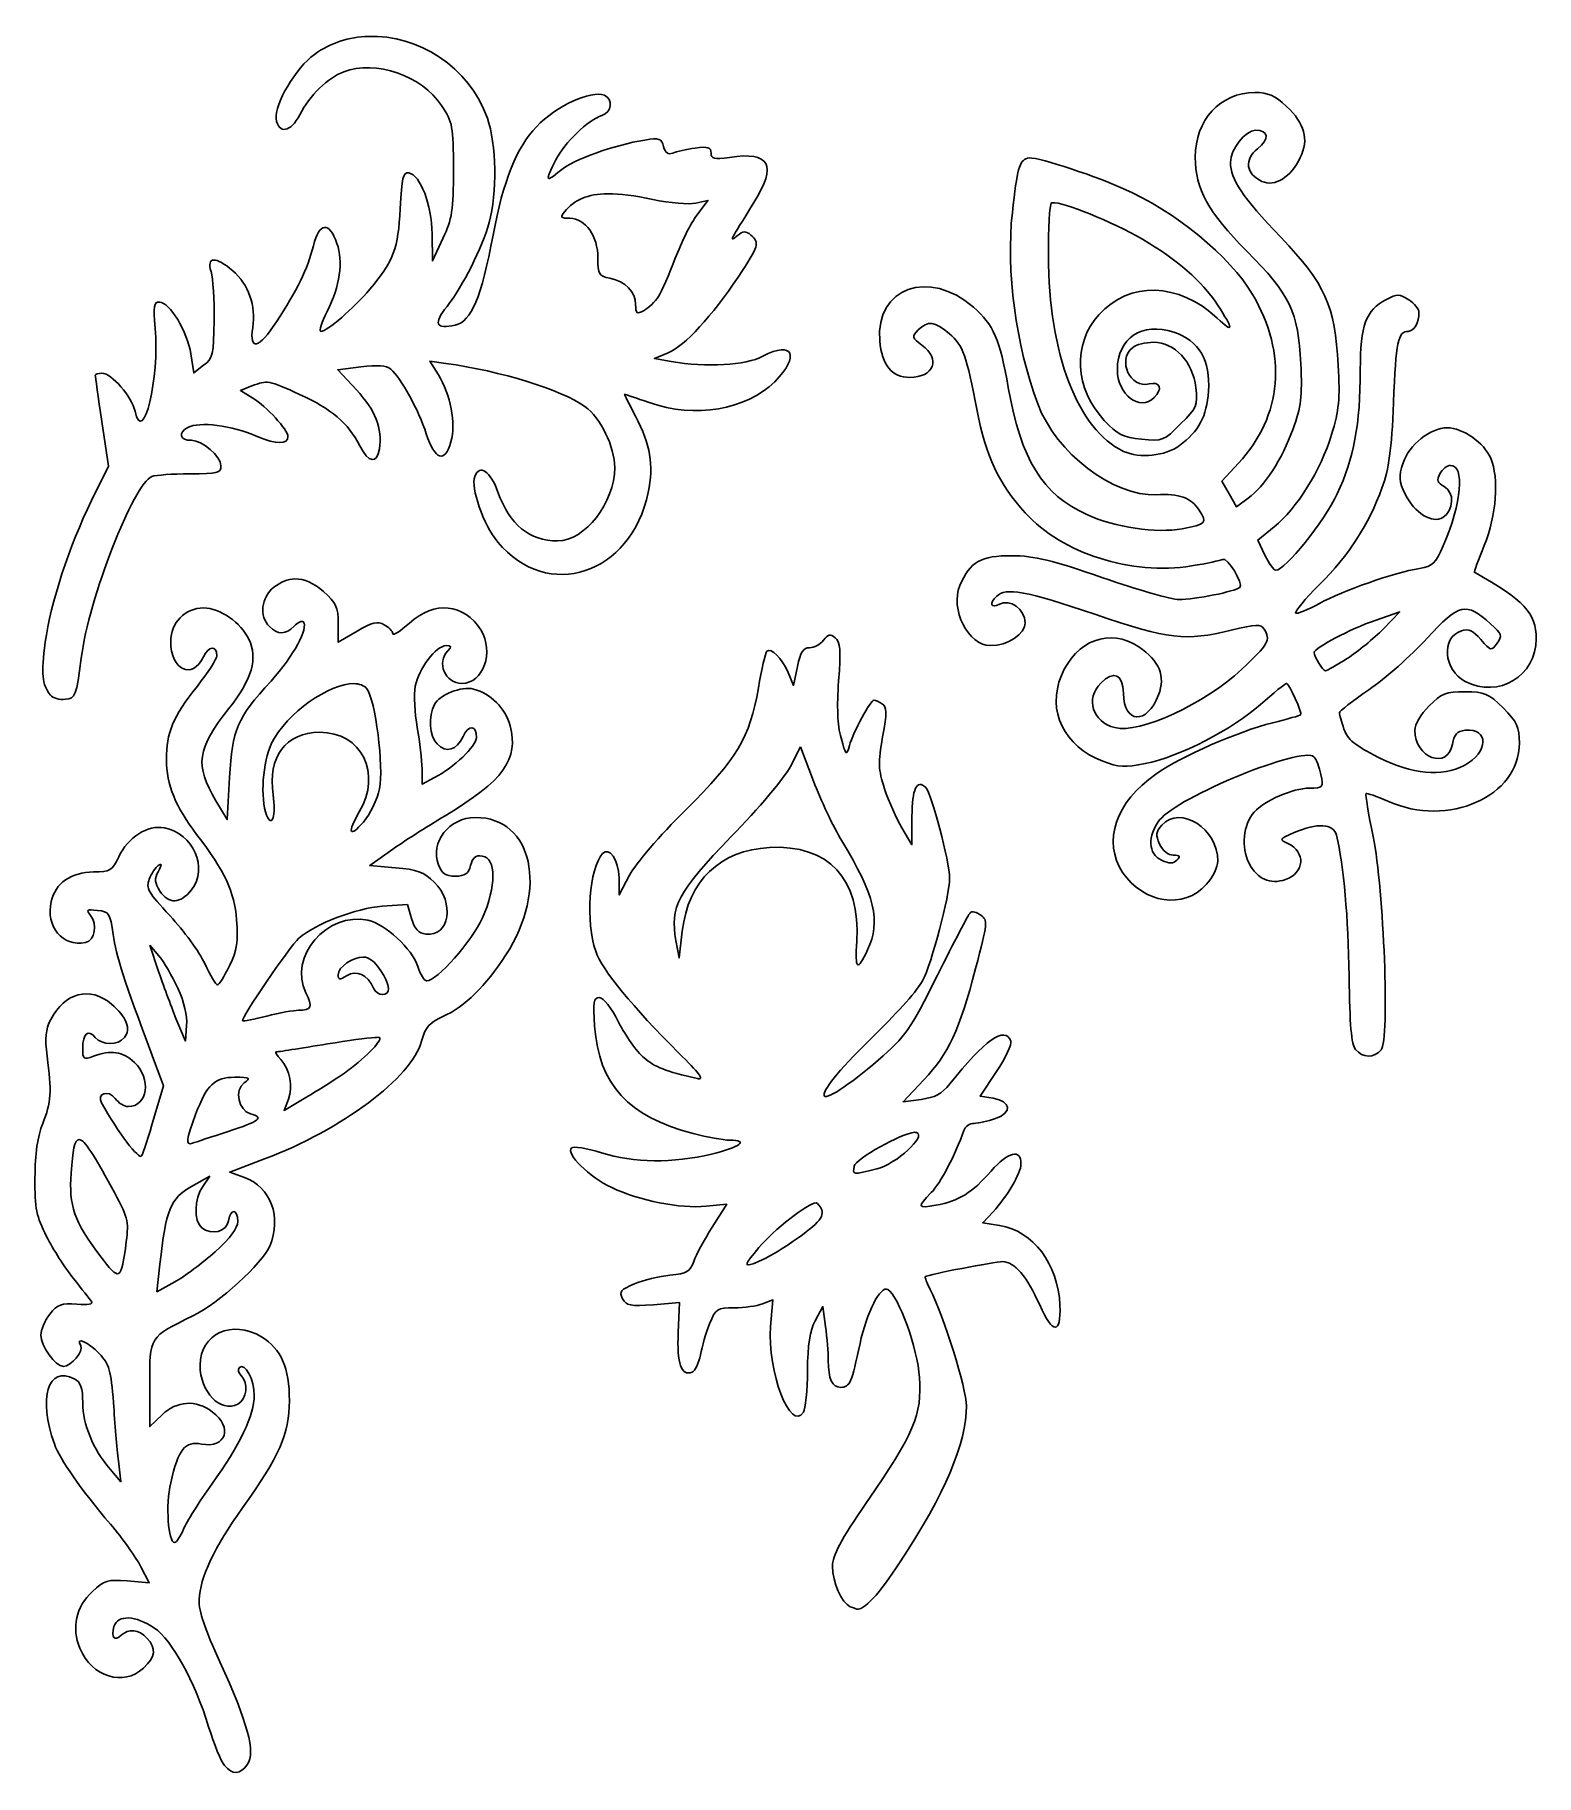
# Model space of a CAD drawing. Header units: centimetres. Extents: x -4.4 to 4.4, y -5.2 to 5.1.
import ezdxf

# ---------------------------------------------------------------- set-up
doc = ezdxf.new("R2010")
doc.units = ezdxf.units.CM
doc.header["$MEASUREMENT"] = 0
doc.layers.add('Layer 1', color=7, linetype='Continuous')

msp = doc.modelspace()

# ---------------------------------------------------------------- linework, layer by layer
at = {"layer": 'Layer 1', "color": 39, "lineweight": 25}
for points, knots in [([(-2.47051, 5.13813), (-2.5843, 5.1345), (-2.69527, 5.1005), (-2.79049, 5.03147), (-2.79049, 5.03147), (-2.89761, 4.95382), (-3.02886, 4.73392), (-3.01704, 4.65113), (-3.01704, 4.65113), (-3.00366, 4.55742), (-2.93039, 4.56945), (-2.87648, 4.67428), (-2.87648, 4.67428), (-2.81756, 4.78886), (-2.71125, 4.89245), (-2.61686, 4.92811), (-2.61686, 4.92811), (-2.42695, 4.99986), (-2.15461, 4.90631), (-2.03726, 4.72885), (-2.03726, 4.72885), (-1.97128, 4.62907), (-1.96698, 4.60803), (-1.96698, 4.34851), (-1.96698, 4.34851), (-1.96698, 4.10748), (-1.97456, 4.05797), (-2.02899, 3.94171), (-2.02899, 3.94171), (-2.02899, 3.94171), (-2.091, 3.80942), (-2.091, 3.80942), (-2.091, 3.80942), (-2.091, 3.80942), (-2.09348, 3.969), (-2.09348, 3.969), (-2.09348, 3.969), (-2.09587, 4.14328), (-2.16201, 4.31684), (-2.23073, 4.32949), (-2.23073, 4.32949), (-2.26481, 4.33577), (-2.27272, 4.30314), (-2.28199, 4.11865), (-2.28199, 4.11865), (-2.29395, 3.88084), (-2.31996, 3.81104), (-2.46224, 3.64075), (-2.46224, 3.64075), (-2.55612, 3.52838), (-2.71549, 3.39188), (-2.75245, 3.39188), (-2.75245, 3.39188), (-2.76445, 3.39188), (-2.7471, 3.44531), (-2.71442, 3.51012), (-2.71442, 3.51012), (-2.63847, 3.66071), (-2.61831, 3.80317), (-2.65654, 3.91278), (-2.65654, 3.91278), (-2.70239, 4.04426), (-2.76109, 4.03846), (-2.79627, 3.89872), (-2.79627, 3.89872), (-2.83048, 3.76287), (-2.89504, 3.62914), (-3.01455, 3.4481), (-3.01455, 3.4481), (-3.1201, 3.28822), (-3.17751, 3.27415), (-3.15511, 3.4142), (-3.15511, 3.4142), (-3.1347, 3.54185), (-3.18122, 3.6732), (-3.27335, 3.75072), (-3.27335, 3.75072), (-3.37628, 3.83733), (-3.43034, 3.83549), (-3.40233, 3.74576), (-3.40233, 3.74576), (-3.39062, 3.70824), (-3.38259, 3.57769), (-3.38414, 3.45637), (-3.38414, 3.45637), (-3.38671, 3.25461), (-3.392, 3.23196), (-3.44615, 3.19096), (-3.44615, 3.19096), (-3.44615, 3.19096), (-3.50485, 3.14631), (-3.50485, 3.14631), (-3.50485, 3.14631), (-3.50485, 3.14631), (-3.52221, 3.25958), (-3.52221, 3.25958), (-3.52221, 3.25958), (-3.54167, 3.38953), (-3.64828, 3.5655), (-3.70742, 3.5655), (-3.70742, 3.5655), (-3.74186, 3.5655), (-3.74537, 3.54335), (-3.73305, 3.41088), (-3.73305, 3.41088), (-3.70582, 3.11803), (-3.80546, 2.70652), (-3.85211, 2.91892), (-3.85211, 2.91892), (-3.87136, 3.00657), (-3.99084, 3.14382), (-4.04807, 3.14382), (-4.04807, 3.14382), (-4.06988, 3.14382), (-4.08776, 3.13865), (-4.08776, 3.13224), (-4.08776, 3.13224), (-4.08776, 3.12583), (-4.07037, 3.00226), (-4.0489, 2.85773), (-4.0489, 2.85773), (-4.0489, 2.85773), (-4.01004, 2.5948), (-4.01004, 2.5948), (-4.01004, 2.5948), (-4.01004, 2.5948), (-4.11009, 2.39057), (-4.11009, 2.39057), (-4.11009, 2.39057), (-4.24339, 2.11772), (-4.35177, 1.78541), (-4.38377, 1.55134), (-4.38377, 1.55134), (-4.40938, 1.364), (-4.40351, 1.30367), (-4.35318, 1.2388), (-4.35318, 1.2388), (-4.33941, 1.22106), (-4.29948, 1.2099), (-4.26471, 1.214), (-4.26471, 1.214), (-4.20437, 1.22112), (-4.19984, 1.23218), (-4.17128, 1.45709), (-4.17128, 1.45709), (-4.12632, 1.81114), (-3.86139, 2.49084), (-3.75208, 2.53279), (-3.75208, 2.53279), (-3.72978, 2.54135), (-3.62921, 2.5485), (-3.52801, 2.5485), (-3.52801, 2.5485), (-3.36285, 2.5485), (-3.34363, 2.55354), (-3.34363, 2.59646), (-3.34363, 2.59646), (-3.34363, 2.65223), (-3.45393, 2.74694), (-3.51892, 2.74694), (-3.51892, 2.74694), (-3.58759, 2.74694), (-3.59972, 2.79083), (-3.53959, 2.82301), (-3.53959, 2.82301), (-3.47052, 2.85997), (-3.28164, 2.83567), (-3.12866, 2.77009), (-3.12866, 2.77009), (-3.01558, 2.72162), (-2.94676, 2.72132), (-2.94676, 2.76926), (-2.94676, 2.76926), (-2.94676, 2.80805), (-3.07564, 2.94913), (-3.15512, 2.99746), (-3.15512, 2.99746), (-3.15512, 2.99746), (-3.22871, 3.04211), (-3.22871, 3.04211), (-3.22871, 3.04211), (-3.22871, 3.04211), (-3.16091, 3.06857), (-3.16091, 3.06857), (-3.16091, 3.06857), (-3.06708, 3.10424), (-3.06603, 3.10415), (-2.87814, 3.01896), (-2.87814, 3.01896), (-2.68777, 2.93264), (-2.59152, 2.85029), (-2.52178, 2.71469), (-2.52178, 2.71469), (-2.46933, 2.6127), (-2.41862, 2.60469), (-2.4052, 2.6965), (-2.4052, 2.6965), (-2.38748, 2.81766), (-2.43006, 2.92703), (-2.5408, 3.04542), (-2.5408, 3.04542), (-2.5408, 3.04542), (-2.65242, 3.16448), (-2.65242, 3.16448), (-2.65242, 3.16448), (-2.65242, 3.16448), (-2.51434, 3.18184), (-2.51434, 3.18184), (-2.51434, 3.18184), (-2.41627, 3.19409), (-2.36469, 3.19043), (-2.3374, 3.16778), (-2.3374, 3.16778), (-2.27875, 3.1191), (-2.17317, 2.92634), (-2.12739, 2.78579), (-2.12739, 2.78579), (-2.076, 2.62804), (-2.01737, 2.60926), (-1.98187, 2.73783), (-1.98187, 2.73783), (-1.95129, 2.84857), (-1.98274, 3.01653), (-2.05628, 3.13553), (-2.05628, 3.13553), (-2.05628, 3.13553), (-2.10589, 3.21573), (-2.10589, 3.21573), (-2.10589, 3.21573), (-2.10589, 3.21573), (-2.01163, 3.2025), (-2.01163, 3.2025), (-2.01163, 3.2025), (-1.6884, 3.15809), (-1.32718, 3.04603), (-1.18811, 2.94701), (-1.18811, 2.94701), (-1.09588, 2.88134), (-1.012, 2.70945), (-1.012, 2.58569), (-1.012, 2.58569), (-1.012, 2.37752), (-1.18808, 2.15161), (-1.35017, 2.15161), (-1.35017, 2.15161), (-1.51705, 2.15161), (-1.63417, 2.24717), (-1.70322, 2.44017), (-1.70322, 2.44017), (-1.74751, 2.56396), (-1.81191, 2.60803), (-1.84047, 2.5336), (-1.84047, 2.5336), (-1.86621, 2.46652), (-1.78966, 2.24733), (-1.70487, 2.14499), (-1.70487, 2.14499), (-1.40975, 1.7888), (-0.91458, 1.95187), (-0.81355, 2.43851), (-0.81355, 2.43851), (-0.77961, 2.60201), (-0.79964, 2.72216), (-0.88879, 2.88996), (-0.88879, 2.88996), (-0.92684, 2.96158), (-0.95585, 3.01977), (-0.95328, 3.01977), (-0.95328, 3.01977), (-0.95071, 3.01977), (-0.88456, 2.99745), (-0.80693, 2.97016), (-0.80693, 2.97016), (-0.53802, 2.87565), (-0.23153, 2.9271), (-0.06444, 3.09418), (-0.06444, 3.09418), (0.08787, 3.24649), (0.04403, 3.34047), (-0.13472, 3.24466), (-0.13472, 3.24466), (-0.23548, 3.19065), (-0.47126, 3.17737), (-0.67712, 3.21407), (-0.67712, 3.21407), (-0.67712, 3.21407), (-0.77634, 3.23143), (-0.77634, 3.23143), (-0.77634, 3.23143), (-0.77634, 3.23143), (-0.69531, 3.26533), (-0.69531, 3.26533), (-0.69531, 3.26533), (-0.59801, 3.30576), (-0.43445, 3.48276), (-0.28107, 3.71347), (-0.28107, 3.71347), (-0.15746, 3.8994), (-0.15171, 3.91743), (-0.20583, 3.96234), (-0.20583, 3.96234), (-0.23567, 3.9871), (-0.25155, 3.98634), (-0.28521, 3.95903), (-0.28521, 3.95903), (-0.33442, 3.91911), (-0.33539, 3.91808), (-0.18764, 4.15416), (-0.18764, 4.15416), (-0.0479, 4.37746), (-0.09129, 4.4582), (-0.33233, 4.42205), (-0.33233, 4.42205), (-0.42481, 4.40818), (-0.44147, 4.41211), (-0.44147, 4.44768), (-0.44147, 4.44768), (-0.44147, 4.48202), (-0.45884, 4.48743), (-0.5349, 4.47662), (-0.5349, 4.47662), (-0.58606, 4.46935), (-0.64594, 4.45662), (-0.66802, 4.44768), (-0.66802, 4.44768), (-0.69612, 4.43631), (-0.71263, 4.44763), (-0.72259, 4.48571), (-0.72259, 4.48571), (-0.73514, 4.53372), (-0.74763, 4.53828), (-0.83338, 4.52457), (-0.83338, 4.52457), (-1.01519, 4.4955), (-1.25783, 4.40808), (-1.33361, 4.34432), (-1.33361, 4.34432), (-1.42204, 4.26991), (-1.4259, 4.27891), (-1.3609, 4.40633), (-1.3609, 4.40633), (-1.30832, 4.5094), (-1.16911, 4.64353), (-1.08805, 4.66926), (-1.08805, 4.66926), (-1.02948, 4.68785), (-1.01961, 4.7686), (-1.07317, 4.78915), (-1.07317, 4.78915), (-1.15432, 4.82029), (-1.35794, 4.72615), (-1.47583, 4.60311), (-1.47583, 4.60311), (-1.59282, 4.48101), (-1.67229, 4.28288), (-1.73215, 3.96232), (-1.73215, 3.96232), (-1.80129, 3.5921), (-1.8607, 3.45), (-1.95622, 3.42902), (-1.95622, 3.42902), (-2.07223, 3.40354), (-2.08695, 3.43634), (-2.005, 3.53981), (-2.005, 3.53981), (-1.9126, 3.65647), (-1.79627, 3.8879), (-1.7553, 4.03673), (-1.7553, 4.03673), (-1.70744, 4.2106), (-1.71259, 4.49986), (-1.76605, 4.65437), (-1.76605, 4.65437), (-1.87153, 4.95924), (-2.1797, 5.14735), (-2.4705, 5.13806), (-2.4705, 5.13806), (-2.4705, 5.13806), (-2.47051, 5.13813), (-2.47051, 5.13813)], [0, 0, 0, 0, 0.01041667, 0.01041667, 0.01041667, 0.01041667, 0.02083333, 0.02083333, 0.02083333, 0.02083333, 0.03125, 0.03125, 0.03125, 0.03125, 0.04166667, 0.04166667, 0.04166667, 0.04166667, 0.05208333, 0.05208333, 0.05208333, 0.05208333, 0.0625, 0.0625, 0.0625, 0.0625, 0.07291667, 0.07291667, 0.07291667, 0.07291667, 0.08333333, 0.08333333, 0.08333333, 0.08333333, 0.09375, 0.09375, 0.09375, 0.09375, 0.10416667, 0.10416667, 0.10416667, 0.10416667, 0.11458333, 0.11458333, 0.11458333, 0.11458333, 0.125, 0.125, 0.125, 0.125, 0.13541667, 0.13541667, 0.13541667, 0.13541667, 0.14583333, 0.14583333, 0.14583333, 0.14583333, 0.15625, 0.15625, 0.15625, 0.15625, 0.16666667, 0.16666667, 0.16666667, 0.16666667, 0.17708333, 0.17708333, 0.17708333, 0.17708333, 0.1875, 0.1875, 0.1875, 0.1875, 0.19791667, 0.19791667, 0.19791667, 0.19791667, 0.20833333, 0.20833333, 0.20833333, 0.20833333, 0.21875, 0.21875, 0.21875, 0.21875, 0.22916667, 0.22916667, 0.22916667, 0.22916667, 0.23958333, 0.23958333, 0.23958333, 0.23958333, 0.25, 0.25, 0.25, 0.25, 0.26041667, 0.26041667, 0.26041667, 0.26041667, 0.27083333, 0.27083333, 0.27083333, 0.27083333, 0.28125, 0.28125, 0.28125, 0.28125, 0.29166667, 0.29166667, 0.29166667, 0.29166667, 0.30208333, 0.30208333, 0.30208333, 0.30208333, 0.3125, 0.3125, 0.3125, 0.3125, 0.32291667, 0.32291667, 0.32291667, 0.32291667, 0.33333333, 0.33333333, 0.33333333, 0.33333333, 0.34375, 0.34375, 0.34375, 0.34375, 0.35416667, 0.35416667, 0.35416667, 0.35416667, 0.36458333, 0.36458333, 0.36458333, 0.36458333, 0.375, 0.375, 0.375, 0.375, 0.38541667, 0.38541667, 0.38541667, 0.38541667, 0.39583333, 0.39583333, 0.39583333, 0.39583333, 0.40625, 0.40625, 0.40625, 0.40625, 0.41666667, 0.41666667, 0.41666667, 0.41666667, 0.42708333, 0.42708333, 0.42708333, 0.42708333, 0.4375, 0.4375, 0.4375, 0.4375, 0.44791667, 0.44791667, 0.44791667, 0.44791667, 0.45833333, 0.45833333, 0.45833333, 0.45833333, 0.46875, 0.46875, 0.46875, 0.46875, 0.47916667, 0.47916667, 0.47916667, 0.47916667, 0.48958333, 0.48958333, 0.48958333, 0.48958333, 0.5, 0.5, 0.5, 0.5, 0.51041667, 0.51041667, 0.51041667, 0.51041667, 0.52083333, 0.52083333, 0.52083333, 0.52083333, 0.53125, 0.53125, 0.53125, 0.53125, 0.54166667, 0.54166667, 0.54166667, 0.54166667, 0.55208333, 0.55208333, 0.55208333, 0.55208333, 0.5625, 0.5625, 0.5625, 0.5625, 0.57291667, 0.57291667, 0.57291667, 0.57291667, 0.58333333, 0.58333333, 0.58333333, 0.58333333, 0.59375, 0.59375, 0.59375, 0.59375, 0.60416667, 0.60416667, 0.60416667, 0.60416667, 0.61458333, 0.61458333, 0.61458333, 0.61458333, 0.625, 0.625, 0.625, 0.625, 0.63541667, 0.63541667, 0.63541667, 0.63541667, 0.64583333, 0.64583333, 0.64583333, 0.64583333, 0.65625, 0.65625, 0.65625, 0.65625, 0.66666667, 0.66666667, 0.66666667, 0.66666667, 0.67708333, 0.67708333, 0.67708333, 0.67708333, 0.6875, 0.6875, 0.6875, 0.6875, 0.69791667, 0.69791667, 0.69791667, 0.69791667, 0.70833333, 0.70833333, 0.70833333, 0.70833333, 0.71875, 0.71875, 0.71875, 0.71875, 0.72916667, 0.72916667, 0.72916667, 0.72916667, 0.73958333, 0.73958333, 0.73958333, 0.73958333, 0.75, 0.75, 0.75, 0.75, 0.76041667, 0.76041667, 0.76041667, 0.76041667, 0.77083333, 0.77083333, 0.77083333, 0.77083333, 0.78125, 0.78125, 0.78125, 0.78125, 0.79166667, 0.79166667, 0.79166667, 0.79166667, 0.80208333, 0.80208333, 0.80208333, 0.80208333, 0.8125, 0.8125, 0.8125, 0.8125, 0.82291667, 0.82291667, 0.82291667, 0.82291667, 0.83333333, 0.83333333, 0.83333333, 0.83333333, 0.84375, 0.84375, 0.84375, 0.84375, 0.85416667, 0.85416667, 0.85416667, 0.85416667, 0.86458333, 0.86458333, 0.86458333, 0.86458333, 0.875, 0.875, 0.875, 0.875, 0.88541667, 0.88541667, 0.88541667, 0.88541667, 0.89583333, 0.89583333, 0.89583333, 0.89583333, 0.90625, 0.90625, 0.90625, 0.90625, 0.91666667, 0.91666667, 0.91666667, 0.91666667, 0.92708333, 0.92708333, 0.92708333, 0.92708333, 0.9375, 0.9375, 0.9375, 0.9375, 0.94791667, 0.94791667, 0.94791667, 0.94791667, 0.95833333, 0.95833333, 0.95833333, 0.95833333, 0.96875, 0.96875, 0.96875, 0.96875, 0.97916667, 0.97916667, 0.97916667, 0.97916667, 1, 1, 1, 1]), ([(-1.05251, 4.2063), (-0.98057, 4.20678), (-0.89374, 4.19518), (-0.78545, 4.1724), (-0.78545, 4.1724), (-0.6861, 4.1515), (-0.57224, 4.14216), (-0.53244, 4.1509), (-0.53244, 4.1509), (-0.53244, 4.1509), (-0.45968, 4.16661), (-0.45968, 4.16661), (-0.45968, 4.16661), (-0.45968, 4.16661), (-0.52417, 4.08145), (-0.52417, 4.08145), (-0.52417, 4.08145), (-0.55973, 4.03482), (-0.61773, 3.919), (-0.65315, 3.82431), (-0.65315, 3.82431), (-0.68857, 3.72961), (-0.73368, 3.62798), (-0.7532, 3.59776), (-0.7532, 3.59776), (-0.77272, 3.56754), (-0.81108, 3.53051), (-0.83836, 3.5159), (-0.83836, 3.5159), (-0.88173, 3.49269), (-0.88797, 3.4972), (-0.88797, 3.55063), (-0.88797, 3.55063), (-0.88797, 3.62723), (-0.94739, 3.68753), (-1.04011, 3.70607), (-1.04011, 3.70607), (-1.10533, 3.71911), (-1.11122, 3.72992), (-1.11122, 3.82596), (-1.11122, 3.82596), (-1.11122, 3.95584), (-1.18597, 4.0616), (-1.27741, 4.0616), (-1.27741, 4.0616), (-1.332, 4.0616), (-1.33665, 4.06693), (-1.30883, 4.10046), (-1.30883, 4.10046), (-1.24999, 4.17135), (-1.17242, 4.2055), (-1.05251, 4.20629), (-1.05251, 4.20629), (-1.05251, 4.20629), (-1.05251, 4.2063), (-1.05251, 4.2063)], [0, 0, 0, 0, 0.06666667, 0.06666667, 0.06666667, 0.06666667, 0.13333333, 0.13333333, 0.13333333, 0.13333333, 0.2, 0.2, 0.2, 0.2, 0.26666667, 0.26666667, 0.26666667, 0.26666667, 0.33333333, 0.33333333, 0.33333333, 0.33333333, 0.4, 0.4, 0.4, 0.4, 0.46666667, 0.46666667, 0.46666667, 0.46666667, 0.53333333, 0.53333333, 0.53333333, 0.53333333, 0.6, 0.6, 0.6, 0.6, 0.66666667, 0.66666667, 0.66666667, 0.66666667, 0.73333333, 0.73333333, 0.73333333, 0.73333333, 0.8, 0.8, 0.8, 0.8, 0.86666667, 0.86666667, 0.86666667, 0.86666667, 1, 1, 1, 1])]:
    msp.add_open_spline(points, degree=3, knots=knots, dxfattribs=at)
at = {"layer": 'Layer 1', "color": 251, "lineweight": 25}
for points, knots in [([(2.77899, 4.80574), (2.57461, 4.80574), (2.4248, 4.64289), (2.42594, 4.42209), (2.42594, 4.42209), (2.42691, 4.23398), (2.50214, 4.09712), (2.73186, 3.86646), (2.73186, 3.86646), (2.98783, 3.60945), (3.03665, 3.50768), (3.05101, 3.19921), (3.05101, 3.19921), (3.06007, 3.00462), (3.05282, 2.94495), (3.00553, 2.81474), (3.00553, 2.81474), (2.93984, 2.63385), (2.8352, 2.47269), (2.73847, 2.40381), (2.73847, 2.40381), (2.73847, 2.40381), (2.66984, 2.3542), (2.66984, 2.3542), (2.66984, 2.3542), (2.66984, 2.3542), (2.62685, 2.42944), (2.62685, 2.42944), (2.62685, 2.42944), (2.62685, 2.42944), (2.58386, 2.50468), (2.58386, 2.50468), (2.58386, 2.50468), (2.58386, 2.50468), (2.68143, 2.61134), (2.68143, 2.61134), (2.68143, 2.61134), (2.94309, 2.89521), (2.97338, 3.2553), (2.76494, 3.61097), (2.76494, 3.61097), (2.63361, 3.83508), (2.30342, 4.1046), (1.99682, 4.23853), (1.99682, 4.23853), (1.78723, 4.33008), (1.46743, 4.43151), (1.4321, 4.41795), (1.4321, 4.41795), (1.38341, 4.39926), (1.37231, 4.35926), (1.3428, 4.09466), (1.3428, 4.09466), (1.30487, 3.7545), (1.36393, 3.30847), (1.49328, 2.96274), (1.49328, 2.96274), (1.60211, 2.67187), (1.94071, 2.41255), (2.19525, 2.42531), (2.19525, 2.42531), (2.33229, 2.43218), (2.40007, 2.40833), (2.44908, 2.33353), (2.44908, 2.33353), (2.49856, 2.25801), (2.49202, 2.25043), (2.34821, 2.22356), (2.34821, 2.22356), (2.19673, 2.19528), (1.94802, 2.23214), (1.78432, 2.30709), (1.78432, 2.30709), (1.51979, 2.42819), (1.39538, 2.62953), (1.31882, 3.06032), (1.31882, 3.06032), (1.2678, 3.34743), (1.23261, 3.42912), (1.11211, 3.53492), (1.11211, 3.53492), (0.85009, 3.76498), (0.53108, 3.64992), (0.55814, 3.33566), (0.55814, 3.33566), (0.57057, 3.19125), (0.62926, 3.11903), (0.73508, 3.11903), (0.73508, 3.11903), (0.8784, 3.11903), (0.92013, 3.22906), (0.80784, 3.31085), (0.80784, 3.31085), (0.74717, 3.35504), (0.74643, 3.36106), (0.78552, 3.40015), (0.78552, 3.40015), (0.84268, 3.45731), (0.8812, 3.45247), (0.9699, 3.37783), (0.9699, 3.37783), (1.05095, 3.30963), (1.0719, 3.25114), (1.13444, 2.92142), (1.13444, 2.92142), (1.18465, 2.65668), (1.26526, 2.48591), (1.41887, 2.31784), (1.41887, 2.31784), (1.63974, 2.07617), (2.04571, 1.94634), (2.40444, 2.00365), (2.40444, 2.00365), (2.49441, 2.01802), (2.57689, 2.03565), (2.58799, 2.04251), (2.58799, 2.04251), (2.61451, 2.0589), (2.71308, 1.89788), (2.68969, 1.87632), (2.68969, 1.87632), (2.66402, 1.85266), (2.42329, 1.80455), (2.3292, 1.80439), (2.3292, 1.80439), (2.28553, 1.80432), (2.08239, 1.86234), (1.87775, 1.93337), (1.87775, 1.93337), (1.57868, 2.03718), (1.47358, 2.06304), (1.34114, 2.064), (1.34114, 2.064), (1.15688, 2.06533), (1.09107, 2.02762), (1.03191, 1.88789), (1.03191, 1.88789), (0.97256, 1.74772), (1.08217, 1.53153), (1.21298, 1.53153), (1.21298, 1.53153), (1.31402, 1.53153), (1.41886, 1.60036), (1.41886, 1.66713), (1.41886, 1.66713), (1.41886, 1.74591), (1.32853, 1.81144), (1.2659, 1.77792), (1.2659, 1.77792), (1.21441, 1.75036), (1.20481, 1.77884), (1.25019, 1.82422), (1.25019, 1.82422), (1.30362, 1.87765), (1.42116, 1.85609), (1.83145, 1.71756), (1.83145, 1.71756), (2.2767, 1.56723), (2.36484, 1.55727), (2.63843, 1.6233), (2.63843, 1.6233), (2.7876, 1.6593), (2.81499, 1.65974), (2.83439, 1.62909), (2.83439, 1.62909), (2.87457, 1.5656), (2.85937, 1.53939), (2.70127, 1.39179), (2.70127, 1.39179), (2.48097, 1.18613), (2.09711, 1.00939), (1.95051, 1.04618), (1.95051, 1.04618), (1.81674, 1.07976), (1.77354, 1.21647), (1.867, 1.30994), (1.867, 1.30994), (1.94501, 1.38794), (1.99822, 1.36398), (2.00012, 1.24958), (2.00012, 1.24958), (2.00315, 1.06801), (2.1405, 1.06187), (2.20848, 1.24048), (2.20848, 1.24048), (2.25086, 1.35182), (2.21391, 1.44221), (2.09107, 1.52491), (2.09107, 1.52491), (1.92161, 1.63898), (1.71976, 1.56391), (1.63301, 1.35458), (1.63301, 1.35458), (1.54659, 1.14607), (1.64827, 0.93569), (1.87858, 0.84774), (1.87858, 0.84774), (1.97254, 0.81186), (2.01018, 0.80963), (2.12993, 0.83368), (2.12993, 0.83368), (2.33179, 0.87422), (2.64877, 1.03625), (2.81206, 1.1826), (2.81206, 1.1826), (2.88928, 1.25181), (2.95881, 1.30828), (2.96668, 1.30828), (2.96668, 1.30828), (2.98201, 1.30828), (3.06111, 1.13129), (3.05019, 1.12142), (3.05019, 1.12142), (3.0466, 1.11817), (2.97182, 1.09722), (2.88483, 1.07512), (2.88483, 1.07512), (2.67158, 1.02094), (2.35322, 0.88091), (2.19278, 0.77085), (2.19278, 0.77085), (1.95577, 0.60826), (1.87523, 0.37036), (1.996, 0.18959), (1.996, 0.18959), (2.11971, 0.0044), (2.35944, -0.0307), (2.49127, 0.11683), (2.49127, 0.11683), (2.52879, 0.15882), (2.5599, 0.22178), (2.5599, 0.25656), (2.5599, 0.25656), (2.5599, 0.44879), (2.33776, 0.59004), (2.22752, 0.46823), (2.22752, 0.46823), (2.19243, 0.42946), (2.19028, 0.41113), (2.21512, 0.35661), (2.21512, 0.35661), (2.23307, 0.31721), (2.26559, 0.29129), (2.29615, 0.29129), (2.29615, 0.29129), (2.33485, 0.29129), (2.3399, 0.28461), (2.31765, 0.26235), (2.31765, 0.26235), (2.29559, 0.24029), (2.27341, 0.23987), (2.22587, 0.26152), (2.22587, 0.26152), (2.14642, 0.29772), (2.14152, 0.40608), (2.21512, 0.49965), (2.21512, 0.49965), (2.32388, 0.63792), (3.06211, 0.94002), (3.12876, 0.87337), (3.12876, 0.87337), (3.1425, 0.85963), (3.16132, 0.81228), (3.1701, 0.76836), (3.1701, 0.76836), (3.18555, 0.69113), (3.18328, 0.68868), (3.1023, 0.68816), (3.1023, 0.68816), (3.00229, 0.68751), (2.83752, 0.61551), (2.7757, 0.54595), (2.7757, 0.54595), (2.70962, 0.4716), (2.69566, 0.33819), (2.74428, 0.24416), (2.74428, 0.24416), (2.7931, 0.14976), (2.86966, 0.11561), (2.96091, 0.14742), (2.96091, 0.14742), (3.07405, 0.18686), (3.0822, 0.30974), (2.97497, 0.35991), (2.97497, 0.35991), (2.92175, 0.38481), (2.92253, 0.38699), (3.01135, 0.42523), (3.01135, 0.42523), (3.1479, 0.48402), (3.24563, 0.47814), (3.26188, 0.40952), (3.26188, 0.40952), (3.30481, 0.22823), (3.33286, -0.07859), (3.33712, -0.42392), (3.33712, -0.42392), (3.3407, -0.71406), (3.35027, -0.82885), (3.37515, -0.85883), (3.37515, -0.85883), (3.41745, -0.9098), (3.48639, -0.91059), (3.52729, -0.86131), (3.52729, -0.86131), (3.57708, -0.80132), (3.54331, 0.08894), (3.47933, 0.40125), (3.47933, 0.40125), (3.45156, 0.5368), (3.43271, 0.65146), (3.43716, 0.65591), (3.43716, 0.65591), (3.44161, 0.66036), (3.50006, 0.6402), (3.56697, 0.61043), (3.56697, 0.61043), (3.92394, 0.45161), (4.34584, 0.63813), (4.34584, 0.95522), (4.34584, 0.95522), (4.34584, 1.05094), (4.33224, 1.07961), (4.2491, 1.16275), (4.2491, 1.16275), (4.16184, 1.25001), (4.14064, 1.25866), (4.02338, 1.25866), (4.02338, 1.25866), (3.90927, 1.25866), (3.88442, 1.24868), (3.81006, 1.17432), (3.81006, 1.17432), (3.76144, 1.1257), (3.72572, 1.06527), (3.72572, 1.03128), (3.72572, 1.03128), (3.72572, 0.867), (3.92271, 0.79401), (3.94896, 0.9486), (3.94896, 0.9486), (3.95872, 1.00604), (3.97561, 1.0247), (4.02503, 1.03046), (4.02503, 1.03046), (4.16696, 1.04699), (4.16301, 0.89727), (4.01924, 0.82293), (4.01924, 0.82293), (3.88307, 0.75251), (3.71383, 0.76813), (3.51157, 0.87006), (3.51157, 0.87006), (3.37001, 0.9414), (3.3286, 0.97456), (3.30652, 1.03791), (3.30652, 1.03791), (3.29133, 1.08148), (3.27923, 1.12462), (3.27923, 1.13382), (3.27923, 1.13382), (3.27923, 1.14302), (3.35766, 1.20463), (3.45369, 1.27025), (3.45369, 1.27025), (3.54972, 1.33587), (3.70515, 1.47316), (3.7993, 1.57535), (3.7993, 1.57535), (3.991, 1.7834), (4.02844, 1.79175), (4.17385, 1.66134), (4.17385, 1.66134), (4.24229, 1.59996), (4.24571, 1.58934), (4.21354, 1.54558), (4.21354, 1.54558), (4.17902, 1.49862), (4.17625, 1.49893), (4.11763, 1.56708), (4.11763, 1.56708), (4.07094, 1.62136), (4.04524, 1.63294), (4.00187, 1.61917), (4.00187, 1.61917), (3.88044, 1.58063), (3.89544, 1.38687), (4.02502, 1.31986), (4.02502, 1.31986), (4.22336, 1.21729), (4.44505, 1.35116), (4.44505, 1.57287), (4.44505, 1.57287), (4.44505, 1.72412), (4.37292, 1.8013), (4.07959, 1.96561), (4.07959, 1.96561), (4.07665, 1.96725), (4.10274, 2.03839), (4.13747, 2.12436), (4.13747, 2.12436), (4.21006, 2.30408), (4.22626, 2.52085), (4.1755, 2.64112), (4.1755, 2.64112), (4.13699, 2.73237), (4.00999, 2.82137), (3.91836, 2.82137), (3.91836, 2.82137), (3.81957, 2.82137), (3.69236, 2.72004), (3.65708, 2.61301), (3.65708, 2.61301), (3.6298, 2.53023), (3.63144, 2.50528), (3.66948, 2.4278), (3.66948, 2.4278), (3.7241, 2.31654), (3.83001, 2.25129), (3.89272, 2.29055), (3.89272, 2.29055), (3.95821, 2.33154), (3.96256, 2.43988), (3.90016, 2.47328), (3.90016, 2.47328), (3.85848, 2.49559), (3.85345, 2.50997), (3.87453, 2.54935), (3.87453, 2.54935), (3.88883, 2.57606), (3.91682, 2.59813), (3.93654, 2.59813), (3.93654, 2.59813), (4.02356, 2.59813), (4.00397, 2.37665), (3.89437, 2.12188), (3.89437, 2.12188), (3.85016, 2.01912), (3.83267, 2.00191), (3.75381, 1.98876), (3.75381, 1.98876), (3.60364, 1.96372), (3.29947, 1.85749), (3.16263, 1.78205), (3.16263, 1.78205), (3.0917, 1.74295), (3.02768, 1.7169), (3.02042, 1.72417), (3.02042, 1.72417), (3.01315, 1.73144), (3.07679, 1.80756), (3.16181, 1.89284), (3.16181, 1.89284), (3.33654, 2.06812), (3.45304, 2.24795), (3.5314, 2.46335), (3.5314, 2.46335), (3.57303, 2.5778), (3.58871, 2.69044), (3.60003, 2.97019), (3.60003, 2.97019), (3.61469, 3.33262), (3.62632, 3.39187), (3.68685, 3.39187), (3.68685, 3.39187), (3.72092, 3.39187), (3.75052, 3.44419), (3.75052, 3.50514), (3.75052, 3.50514), (3.75052, 3.52417), (3.72323, 3.55706), (3.69016, 3.57873), (3.69016, 3.57873), (3.63531, 3.61468), (3.6238, 3.61536), (3.55456, 3.57956), (3.55456, 3.57956), (3.43667, 3.51859), (3.40346, 3.42695), (3.40325, 3.16367), (3.40325, 3.16367), (3.40299, 2.84082), (3.36532, 2.63948), (3.26682, 2.43028), (3.26682, 2.43028), (3.18929, 2.26562), (2.95793, 1.97801), (2.90302, 1.97801), (2.90302, 1.97801), (2.89114, 1.97801), (2.86196, 2.01817), (2.83853, 2.06731), (2.83853, 2.06731), (2.83853, 2.06731), (2.79636, 2.15661), (2.79636, 2.15661), (2.79636, 2.15661), (2.79636, 2.15661), (2.8931, 2.23433), (2.8931, 2.23433), (2.8931, 2.23433), (3.02561, 2.34063), (3.171, 2.57427), (3.23375, 2.78086), (3.23375, 2.78086), (3.27707, 2.92349), (3.2838, 2.99291), (3.27261, 3.19096), (3.27261, 3.19096), (3.25246, 3.54769), (3.19723, 3.6707), (2.93196, 3.94916), (2.93196, 3.94916), (2.70442, 4.18801), (2.6343, 4.29234), (2.6343, 4.39234), (2.6343, 4.39234), (2.6343, 4.46913), (2.72303, 4.58251), (2.78313, 4.58251), (2.78313, 4.58251), (2.86134, 4.58251), (2.86744, 4.53071), (2.79553, 4.47337), (2.79553, 4.47337), (2.71471, 4.40893), (2.72584, 4.32333), (2.82116, 4.27989), (2.82116, 4.27989), (2.89749, 4.24511), (2.99226, 4.30416), (3.04771, 4.42045), (3.04771, 4.42045), (3.09992, 4.52993), (3.07569, 4.6203), (2.96585, 4.72389), (2.96585, 4.72389), (2.89719, 4.78865), (2.85787, 4.80575), (2.77899, 4.80575), (2.77899, 4.80575), (2.77899, 4.80575), (2.77899, 4.80574), (2.77899, 4.80574)], [0, 0, 0, 0, 0.00729927, 0.00729927, 0.00729927, 0.00729927, 0.01459854, 0.01459854, 0.01459854, 0.01459854, 0.02189781, 0.02189781, 0.02189781, 0.02189781, 0.02919708, 0.02919708, 0.02919708, 0.02919708, 0.03649635, 0.03649635, 0.03649635, 0.03649635, 0.04379562, 0.04379562, 0.04379562, 0.04379562, 0.05109489, 0.05109489, 0.05109489, 0.05109489, 0.05839416, 0.05839416, 0.05839416, 0.05839416, 0.06569343, 0.06569343, 0.06569343, 0.06569343, 0.0729927, 0.0729927, 0.0729927, 0.0729927, 0.08029197, 0.08029197, 0.08029197, 0.08029197, 0.08759124, 0.08759124, 0.08759124, 0.08759124, 0.09489051, 0.09489051, 0.09489051, 0.09489051, 0.10218978, 0.10218978, 0.10218978, 0.10218978, 0.10948905, 0.10948905, 0.10948905, 0.10948905, 0.11678832, 0.11678832, 0.11678832, 0.11678832, 0.12408759, 0.12408759, 0.12408759, 0.12408759, 0.13138686, 0.13138686, 0.13138686, 0.13138686, 0.13868613, 0.13868613, 0.13868613, 0.13868613, 0.1459854, 0.1459854, 0.1459854, 0.1459854, 0.15328467, 0.15328467, 0.15328467, 0.15328467, 0.16058394, 0.16058394, 0.16058394, 0.16058394, 0.16788321, 0.16788321, 0.16788321, 0.16788321, 0.17518248, 0.17518248, 0.17518248, 0.17518248, 0.18248175, 0.18248175, 0.18248175, 0.18248175, 0.18978102, 0.18978102, 0.18978102, 0.18978102, 0.19708029, 0.19708029, 0.19708029, 0.19708029, 0.20437956, 0.20437956, 0.20437956, 0.20437956, 0.21167883, 0.21167883, 0.21167883, 0.21167883, 0.2189781, 0.2189781, 0.2189781, 0.2189781, 0.22627737, 0.22627737, 0.22627737, 0.22627737, 0.23357664, 0.23357664, 0.23357664, 0.23357664, 0.24087591, 0.24087591, 0.24087591, 0.24087591, 0.24817518, 0.24817518, 0.24817518, 0.24817518, 0.25547445, 0.25547445, 0.25547445, 0.25547445, 0.26277372, 0.26277372, 0.26277372, 0.26277372, 0.27007299, 0.27007299, 0.27007299, 0.27007299, 0.27737226, 0.27737226, 0.27737226, 0.27737226, 0.28467153, 0.28467153, 0.28467153, 0.28467153, 0.2919708, 0.2919708, 0.2919708, 0.2919708, 0.29927007, 0.29927007, 0.29927007, 0.29927007, 0.30656934, 0.30656934, 0.30656934, 0.30656934, 0.31386861, 0.31386861, 0.31386861, 0.31386861, 0.32116788, 0.32116788, 0.32116788, 0.32116788, 0.32846715, 0.32846715, 0.32846715, 0.32846715, 0.33576642, 0.33576642, 0.33576642, 0.33576642, 0.34306569, 0.34306569, 0.34306569, 0.34306569, 0.35036496, 0.35036496, 0.35036496, 0.35036496, 0.35766423, 0.35766423, 0.35766423, 0.35766423, 0.3649635, 0.3649635, 0.3649635, 0.3649635, 0.37226277, 0.37226277, 0.37226277, 0.37226277, 0.37956204, 0.37956204, 0.37956204, 0.37956204, 0.38686131, 0.38686131, 0.38686131, 0.38686131, 0.39416058, 0.39416058, 0.39416058, 0.39416058, 0.40145985, 0.40145985, 0.40145985, 0.40145985, 0.40875912, 0.40875912, 0.40875912, 0.40875912, 0.41605839, 0.41605839, 0.41605839, 0.41605839, 0.42335766, 0.42335766, 0.42335766, 0.42335766, 0.43065693, 0.43065693, 0.43065693, 0.43065693, 0.4379562, 0.4379562, 0.4379562, 0.4379562, 0.44525547, 0.44525547, 0.44525547, 0.44525547, 0.45255474, 0.45255474, 0.45255474, 0.45255474, 0.45985401, 0.45985401, 0.45985401, 0.45985401, 0.46715328, 0.46715328, 0.46715328, 0.46715328, 0.47445255, 0.47445255, 0.47445255, 0.47445255, 0.48175182, 0.48175182, 0.48175182, 0.48175182, 0.48905109, 0.48905109, 0.48905109, 0.48905109, 0.49635036, 0.49635036, 0.49635036, 0.49635036, 0.50364964, 0.50364964, 0.50364964, 0.50364964, 0.51094891, 0.51094891, 0.51094891, 0.51094891, 0.51824818, 0.51824818, 0.51824818, 0.51824818, 0.52554745, 0.52554745, 0.52554745, 0.52554745, 0.53284672, 0.53284672, 0.53284672, 0.53284672, 0.54014599, 0.54014599, 0.54014599, 0.54014599, 0.54744526, 0.54744526, 0.54744526, 0.54744526, 0.55474453, 0.55474453, 0.55474453, 0.55474453, 0.5620438, 0.5620438, 0.5620438, 0.5620438, 0.56934307, 0.56934307, 0.56934307, 0.56934307, 0.57664234, 0.57664234, 0.57664234, 0.57664234, 0.58394161, 0.58394161, 0.58394161, 0.58394161, 0.59124088, 0.59124088, 0.59124088, 0.59124088, 0.59854015, 0.59854015, 0.59854015, 0.59854015, 0.60583942, 0.60583942, 0.60583942, 0.60583942, 0.61313869, 0.61313869, 0.61313869, 0.61313869, 0.62043796, 0.62043796, 0.62043796, 0.62043796, 0.62773723, 0.62773723, 0.62773723, 0.62773723, 0.6350365, 0.6350365, 0.6350365, 0.6350365, 0.64233577, 0.64233577, 0.64233577, 0.64233577, 0.64963504, 0.64963504, 0.64963504, 0.64963504, 0.65693431, 0.65693431, 0.65693431, 0.65693431, 0.66423358, 0.66423358, 0.66423358, 0.66423358, 0.67153285, 0.67153285, 0.67153285, 0.67153285, 0.67883212, 0.67883212, 0.67883212, 0.67883212, 0.68613139, 0.68613139, 0.68613139, 0.68613139, 0.69343066, 0.69343066, 0.69343066, 0.69343066, 0.70072993, 0.70072993, 0.70072993, 0.70072993, 0.7080292, 0.7080292, 0.7080292, 0.7080292, 0.71532847, 0.71532847, 0.71532847, 0.71532847, 0.72262774, 0.72262774, 0.72262774, 0.72262774, 0.72992701, 0.72992701, 0.72992701, 0.72992701, 0.73722628, 0.73722628, 0.73722628, 0.73722628, 0.74452555, 0.74452555, 0.74452555, 0.74452555, 0.75182482, 0.75182482, 0.75182482, 0.75182482, 0.75912409, 0.75912409, 0.75912409, 0.75912409, 0.76642336, 0.76642336, 0.76642336, 0.76642336, 0.77372263, 0.77372263, 0.77372263, 0.77372263, 0.7810219, 0.7810219, 0.7810219, 0.7810219, 0.78832117, 0.78832117, 0.78832117, 0.78832117, 0.79562044, 0.79562044, 0.79562044, 0.79562044, 0.80291971, 0.80291971, 0.80291971, 0.80291971, 0.81021898, 0.81021898, 0.81021898, 0.81021898, 0.81751825, 0.81751825, 0.81751825, 0.81751825, 0.82481752, 0.82481752, 0.82481752, 0.82481752, 0.83211679, 0.83211679, 0.83211679, 0.83211679, 0.83941606, 0.83941606, 0.83941606, 0.83941606, 0.84671533, 0.84671533, 0.84671533, 0.84671533, 0.8540146, 0.8540146, 0.8540146, 0.8540146, 0.86131387, 0.86131387, 0.86131387, 0.86131387, 0.86861314, 0.86861314, 0.86861314, 0.86861314, 0.87591241, 0.87591241, 0.87591241, 0.87591241, 0.88321168, 0.88321168, 0.88321168, 0.88321168, 0.89051095, 0.89051095, 0.89051095, 0.89051095, 0.89781022, 0.89781022, 0.89781022, 0.89781022, 0.90510949, 0.90510949, 0.90510949, 0.90510949, 0.91240876, 0.91240876, 0.91240876, 0.91240876, 0.91970803, 0.91970803, 0.91970803, 0.91970803, 0.9270073, 0.9270073, 0.9270073, 0.9270073, 0.93430657, 0.93430657, 0.93430657, 0.93430657, 0.94160584, 0.94160584, 0.94160584, 0.94160584, 0.94890511, 0.94890511, 0.94890511, 0.94890511, 0.95620438, 0.95620438, 0.95620438, 0.95620438, 0.96350365, 0.96350365, 0.96350365, 0.96350365, 0.97080292, 0.97080292, 0.97080292, 0.97080292, 0.97810219, 0.97810219, 0.97810219, 0.97810219, 0.98540146, 0.98540146, 0.98540146, 0.98540146, 1, 1, 1, 1]), ([(1.58175, 4.15338), (1.63919, 4.16039), (1.93332, 4.04199), (2.1134, 3.93675), (2.1134, 3.93675), (2.32315, 3.81416), (2.46221, 3.69269), (2.5574, 3.54897), (2.5574, 3.54897), (2.65535, 3.40109), (2.65503, 3.37767), (2.55575, 3.47042), (2.55575, 3.47042), (2.32913, 3.68211), (2.03564, 3.69065), (1.8546, 3.49026), (1.8546, 3.49026), (1.69884, 3.31785), (1.71235, 3.05225), (1.88685, 2.86518), (1.88685, 2.86518), (1.96677, 2.7795), (1.99802, 2.76417), (2.10844, 2.75356), (2.10844, 2.75356), (2.23239, 2.74165), (2.24004, 2.7446), (2.33912, 2.84368), (2.33912, 2.84368), (2.4361, 2.94066), (2.44142, 2.95224), (2.42924, 3.06031), (2.42924, 3.06031), (2.41228, 3.21079), (2.3031, 3.32737), (2.17871, 3.32737), (2.17871, 3.32737), (2.13182, 3.32737), (2.0756, 3.31317), (2.05386, 3.29512), (2.05386, 3.29512), (1.96286, 3.2196), (2.04079, 3.05258), (2.15391, 3.08097), (2.15391, 3.08097), (2.21825, 3.09712), (2.23453, 3.05163), (2.18285, 2.99994), (2.18285, 2.99994), (2.09818, 2.91527), (1.96457, 3.01651), (1.96457, 3.1653), (1.96457, 3.1653), (1.96457, 3.35211), (2.11063, 3.44911), (2.29943, 3.38689), (2.29943, 3.38689), (2.44701, 3.33825), (2.51715, 3.21903), (2.50448, 3.03797), (2.50448, 3.03797), (2.49398, 2.88797), (2.44768, 2.80151), (2.3325, 2.71551), (2.3325, 2.71551), (2.25017, 2.65404), (2.09518, 2.63817), (2.00177, 2.68161), (2.00177, 2.68161), (1.73048, 2.80781), (1.55753, 3.25855), (1.55612, 3.8425), (1.55612, 3.8425), (1.55574, 4.00166), (1.56334, 4.14076), (1.57348, 4.1509), (1.57348, 4.1509), (1.5751, 4.15252), (1.57792, 4.15291), (1.58175, 4.15338)], [0, 0, 0, 0, 0.04761905, 0.04761905, 0.04761905, 0.04761905, 0.0952381, 0.0952381, 0.0952381, 0.0952381, 0.14285714, 0.14285714, 0.14285714, 0.14285714, 0.19047619, 0.19047619, 0.19047619, 0.19047619, 0.23809524, 0.23809524, 0.23809524, 0.23809524, 0.28571429, 0.28571429, 0.28571429, 0.28571429, 0.33333333, 0.33333333, 0.33333333, 0.33333333, 0.38095238, 0.38095238, 0.38095238, 0.38095238, 0.42857143, 0.42857143, 0.42857143, 0.42857143, 0.47619048, 0.47619048, 0.47619048, 0.47619048, 0.52380952, 0.52380952, 0.52380952, 0.52380952, 0.57142857, 0.57142857, 0.57142857, 0.57142857, 0.61904762, 0.61904762, 0.61904762, 0.61904762, 0.66666667, 0.66666667, 0.66666667, 0.66666667, 0.71428571, 0.71428571, 0.71428571, 0.71428571, 0.76190476, 0.76190476, 0.76190476, 0.76190476, 0.80952381, 0.80952381, 0.80952381, 0.80952381, 0.85714286, 0.85714286, 0.85714286, 0.85714286, 0.9047619, 0.9047619, 0.9047619, 0.9047619, 1, 1, 1, 1]), ([(3.63723, 1.73162), (3.63723, 1.73162), (3.53884, 1.62992), (3.53884, 1.62992), (3.53884, 1.62992), (3.48459, 1.5743), (3.38893, 1.49649), (3.32635, 1.45629), (3.32635, 1.45629), (3.26377, 1.41608), (3.20592, 1.3827), (3.19737, 1.3827), (3.19737, 1.3827), (3.18198, 1.3827), (3.1304, 1.46678), (3.1304, 1.49184), (3.1304, 1.49184), (3.1304, 1.5176), (3.34775, 1.63193), (3.49089, 1.68118), (3.49089, 1.68118), (3.49089, 1.68118), (3.63724, 1.73162), (3.63724, 1.73162), (3.63724, 1.73162), (3.63724, 1.73162), (3.63723, 1.73162), (3.63723, 1.73162)], [0, 0, 0, 0, 0.125, 0.125, 0.125, 0.125, 0.25, 0.25, 0.25, 0.25, 0.375, 0.375, 0.375, 0.375, 0.5, 0.5, 0.5, 0.5, 0.625, 0.625, 0.625, 0.625, 0.75, 0.75, 0.75, 0.75, 1, 1, 1, 1])]:
    msp.add_open_spline(points, degree=3, knots=knots, dxfattribs=at)
at = {"layer": 'Layer 1', "color": 8, "lineweight": 25}
for points, knots in [([(-2.90542, 1.92675), (-2.94778, 1.92597), (-2.98928, 1.90938), (-3.03027, 1.87714), (-3.03027, 1.87714), (-3.10545, 1.818), (-3.1182, 1.70628), (-3.05673, 1.6448), (-3.05673, 1.6448), (-3.00693, 1.595), (-2.96099, 1.59584), (-2.91038, 1.64645), (-2.91038, 1.64645), (-2.88829, 1.66854), (-2.86417, 1.68044), (-2.85664, 1.67291), (-2.85664, 1.67291), (-2.82209, 1.63836), (-2.91374, 1.46918), (-3.04681, 1.32234), (-3.04681, 1.32234), (-3.25254, 1.09533), (-3.27585, 1.04065), (-3.29238, 0.75018), (-3.29238, 0.75018), (-3.29238, 0.75018), (-3.30644, 0.50213), (-3.30644, 0.50213), (-3.30644, 0.50213), (-3.30644, 0.50213), (-3.37341, 0.61375), (-3.37341, 0.61375), (-3.37341, 0.61375), (-3.4999, 0.82601), (-3.48633, 0.91932), (-3.29652, 1.15945), (-3.29652, 1.15945), (-3.15914, 1.33325), (-3.12403, 1.45578), (-3.17828, 1.56955), (-3.17828, 1.56955), (-3.22511, 1.66775), (-3.35058, 1.75463), (-3.44617, 1.75476), (-3.44617, 1.75476), (-3.5552, 1.75492), (-3.6413, 1.66707), (-3.6413, 1.55632), (-3.6413, 1.55632), (-3.6413, 1.38751), (-3.5137, 1.3271), (-3.44782, 1.46454), (-3.44782, 1.46454), (-3.41561, 1.53174), (-3.36844, 1.53553), (-3.36844, 1.47115), (-3.36844, 1.47115), (-3.36844, 1.45313), (-3.42042, 1.37264), (-3.48337, 1.29256), (-3.48337, 1.29256), (-3.62988, 1.10617), (-3.66677, 1.01878), (-3.6661, 0.85682), (-3.6661, 0.85682), (-3.66548, 0.70728), (-3.61261, 0.5776), (-3.48751, 0.41447), (-3.48751, 0.41447), (-3.32048, 0.19666), (-3.26449, 0.07602), (-3.25104, -0.09155), (-3.25104, -0.09155), (-3.24061, -0.22145), (-3.24799, -0.27017), (-3.29321, -0.36357), (-3.29321, -0.36357), (-3.32349, -0.42612), (-3.3553, -0.4774), (-3.36432, -0.47684), (-3.36432, -0.47684), (-3.37333, -0.47628), (-3.40721, -0.41926), (-3.43956, -0.35034), (-3.43956, -0.35034), (-3.47191, -0.28141), (-3.5642, -0.15435), (-3.64461, -0.06839), (-3.64461, -0.06839), (-3.7751, 0.07111), (-3.78892, 0.09435), (-3.76781, 0.14989), (-3.76781, 0.14989), (-3.7548, 0.18412), (-3.73074, 0.2203), (-3.71489, 0.23009), (-3.71489, 0.23009), (-3.69319, 0.2435), (-3.69301, 0.23459), (-3.71489, 0.19371), (-3.71489, 0.19371), (-3.7382, 0.15015), (-3.73671, 0.12722), (-3.70497, 0.07878), (-3.70497, 0.07878), (-3.65299, -0.00056), (-3.58358, 0.00276), (-3.51728, 0.08705), (-3.51728, 0.08705), (-3.41689, 0.21468), (-3.50762, 0.42126), (-3.67851, 0.45333), (-3.67851, 0.45333), (-3.77741, 0.47189), (-3.89372, 0.39842), (-3.94888, 0.28218), (-3.94888, 0.28218), (-3.98812, 0.19949), (-3.99984, 0.19206), (-4.09853, 0.19206), (-4.09853, 0.19206), (-4.22857, 0.19206), (-4.32541, 0.12442), (-4.34906, 0.01677), (-4.34906, 0.01677), (-4.38202, -0.13329), (-4.2827, -0.25162), (-4.14566, -0.22549), (-4.14566, -0.22549), (-4.09054, -0.21498), (-4.07254, -0.11733), (-4.11589, -0.06509), (-4.11589, -0.06509), (-4.14311, -0.03229), (-4.13745, -0.02814), (-4.07455, -0.03532), (-4.07455, -0.03532), (-4.0068, -0.04306), (-3.99995, -0.05246), (-3.98195, -0.17836), (-3.98195, -0.17836), (-3.96387, -0.30484), (-3.91702, -0.45036), (-3.75127, -0.89356), (-3.75127, -0.89356), (-3.75127, -0.89356), (-3.6843, -1.07381), (-3.6843, -1.07381), (-3.6843, -1.07381), (-3.6843, -1.07381), (-3.74052, -1.26563), (-3.74052, -1.26563), (-3.74052, -1.26563), (-3.77143, -1.3711), (-3.80409, -1.47159), (-3.81328, -1.48887), (-3.81328, -1.48887), (-3.82742, -1.51546), (-3.95378, -1.34848), (-4.05058, -1.1755), (-4.05058, -1.1755), (-4.08228, -1.11886), (-4.00773, -1.09454), (-3.96955, -1.14904), (-3.96955, -1.14904), (-3.95107, -1.17542), (-3.91727, -1.197), (-3.89348, -1.197), (-3.89348, -1.197), (-3.77643, -1.197), (-3.75283, -1.03076), (-3.85627, -0.9349), (-3.85627, -0.9349), (-3.92637, -0.86993), (-3.99612, -0.85958), (-4.09853, -0.89852), (-4.09853, -0.89852), (-4.15781, -0.92106), (-4.1622, -0.91796), (-4.1622, -0.85056), (-4.1622, -0.85056), (-4.1622, -0.76417), (-4.13006, -0.73678), (-4.08779, -0.78772), (-4.08779, -0.78772), (-4.04868, -0.83485), (-3.95375, -0.83526), (-3.91498, -0.78855), (-3.91498, -0.78855), (-3.87387, -0.73902), (-3.90266, -0.66518), (-3.99187, -0.59011), (-3.99187, -0.59011), (-4.11991, -0.48237), (-4.26787, -0.5201), (-4.35154, -0.68189), (-4.35154, -0.68189), (-4.38243, -0.74162), (-4.38735, -0.79125), (-4.37304, -0.89769), (-4.37304, -0.89769), (-4.34502, -1.10602), (-4.34927, -1.1741), (-4.39867, -1.29622), (-4.39867, -1.29622), (-4.42954, -1.37253), (-4.44416, -1.47454), (-4.44497, -1.61868), (-4.44497, -1.61868), (-4.44601, -1.80221), (-4.43699, -1.8472), (-4.37634, -1.96595), (-4.37634, -1.96595), (-4.33802, -2.04098), (-4.26663, -2.1526), (-4.21759, -2.214), (-4.21759, -2.214), (-4.16855, -2.2754), (-4.12015, -2.33678), (-4.1101, -2.35043), (-4.1101, -2.35043), (-4.09844, -2.36627), (-4.13012, -2.37235), (-4.19774, -2.36697), (-4.19774, -2.36697), (-4.28877, -2.35973), (-4.31166, -2.36763), (-4.35732, -2.42567), (-4.35732, -2.42567), (-4.38655, -2.46283), (-4.41024, -2.51844), (-4.41024, -2.54887), (-4.41024, -2.54887), (-4.41024, -2.61297), (-4.3226, -2.73491), (-4.27629, -2.73491), (-4.27629, -2.73491), (-4.23094, -2.73491), (-4.15447, -2.64376), (-4.17376, -2.61254), (-4.17376, -2.61254), (-4.20866, -2.55608), (-4.12917, -2.58974), (-4.06462, -2.65884), (-4.06462, -2.65884), (-4.00452, -2.72317), (-3.99411, -2.75718), (-3.98028, -2.94988), (-3.98028, -2.94988), (-3.97166, -3.07006), (-3.95857, -3.2248), (-3.95051, -3.29301), (-3.95051, -3.29301), (-3.95051, -3.29301), (-3.93563, -3.41703), (-3.93563, -3.41703), (-3.93563, -3.41703), (-3.93563, -3.41703), (-4.00012, -3.34262), (-4.00012, -3.34262), (-4.00012, -3.34262), (-4.10119, -3.22515), (-4.16218, -3.0765), (-4.16218, -2.95071), (-4.16218, -2.95071), (-4.16218, -2.86006), (-4.17288, -2.82976), (-4.21262, -2.8085), (-4.21262, -2.8085), (-4.36738, -2.72567), (-4.42772, -2.92318), (-4.33003, -3.1938), (-4.33003, -3.1938), (-4.29674, -3.28603), (-4.17205, -3.46379), (-3.99847, -3.6684), (-3.99847, -3.6684), (-3.92568, -3.75421), (-3.84421, -3.86802), (-3.8174, -3.92058), (-3.8174, -3.92058), (-3.8174, -3.92058), (-3.76862, -4.01563), (-3.76862, -4.01563), (-3.76862, -4.01563), (-3.76862, -4.01563), (-3.89843, -4.00488), (-3.89843, -4.00488), (-3.89843, -4.00488), (-4.01465, -3.99524), (-4.0351, -4.00147), (-4.10514, -4.06689), (-4.10514, -4.06689), (-4.20248, -4.15782), (-4.22957, -4.28173), (-4.17873, -4.40341), (-4.17873, -4.40341), (-4.10792, -4.57289), (-3.92032, -4.63148), (-3.80253, -4.52082), (-3.80253, -4.52082), (-3.73036, -4.45302), (-3.72496, -4.40593), (-3.78186, -4.34305), (-3.78186, -4.34305), (-3.82895, -4.29102), (-3.89141, -4.28393), (-3.934, -4.32651), (-3.934, -4.32651), (-3.97362, -4.36613), (-3.99708, -4.33771), (-3.97699, -4.27442), (-3.97699, -4.27442), (-3.9545, -4.20355), (-3.8495, -4.20777), (-3.73804, -4.28352), (-3.73804, -4.28352), (-3.63271, -4.3551), (-3.49995, -4.59675), (-3.41641, -4.86808), (-3.41641, -4.86808), (-3.38491, -4.9704), (-3.34284, -5.07324), (-3.32298, -5.09711), (-3.32298, -5.09711), (-3.27527, -5.15448), (-3.23041, -5.15227), (-3.18655, -5.08967), (-3.18655, -5.08967), (-3.13722, -5.01924), (-3.18558, -4.8409), (-3.35026, -4.48361), (-3.35026, -4.48361), (-3.43798, -4.29329), (-3.47509, -4.18245), (-3.47263, -4.11733), (-3.47263, -4.11733), (-3.46758, -3.98371), (-3.38349, -3.8061), (-3.21549, -3.57163), (-3.21549, -3.57163), (-2.99578, -3.26498), (-2.93966, -3.13662), (-2.9385, -2.93828), (-2.9385, -2.93828), (-2.93737, -2.74269), (-2.98571, -2.63196), (-3.10304, -2.56042), (-3.10304, -2.56042), (-3.27702, -2.45434), (-3.46767, -2.54206), (-3.46767, -2.72827), (-3.46767, -2.72827), (-3.46767, -2.88544), (-3.34484, -3.01187), (-3.24443, -2.95813), (-3.24443, -2.95813), (-3.18963, -2.9288), (-3.17883, -2.83522), (-3.22459, -2.78946), (-3.22459, -2.78946), (-3.24073, -2.77332), (-3.24495, -2.75194), (-3.23451, -2.7415), (-3.23451, -2.7415), (-3.20196, -2.70895), (-3.14578, -2.81433), (-3.14604, -2.90686), (-3.14604, -2.90686), (-3.14636, -3.02306), (-3.23071, -3.20019), (-3.39739, -3.43189), (-3.39739, -3.43189), (-3.47196, -3.53556), (-3.54743, -3.65513), (-3.56524, -3.69813), (-3.56524, -3.69813), (-3.58305, -3.74112), (-3.60701, -3.77668), (-3.61816, -3.77668), (-3.61816, -3.77668), (-3.65713, -3.77668), (-3.67164, -3.55493), (-3.64131, -3.42363), (-3.64131, -3.42363), (-3.59524, -3.22416), (-3.5566, -3.17621), (-3.45858, -3.1946), (-3.45858, -3.1946), (-3.31264, -3.22198), (-3.27063, -3.09548), (-3.39491, -3.00278), (-3.39491, -3.00278), (-3.49162, -2.93065), (-3.60458, -2.93747), (-3.69174, -3.02097), (-3.69174, -3.02097), (-3.69174, -3.02097), (-3.76533, -3.09125), (-3.76533, -3.09125), (-3.76533, -3.09125), (-3.76533, -3.09125), (-3.76533, -2.8399), (-3.76533, -2.8399), (-3.76533, -2.8399), (-3.76533, -2.55654), (-3.76968, -2.56327), (-3.50984, -2.43558), (-3.50984, -2.43558), (-3.35535, -2.35966), (-3.09829, -2.1264), (-3.05509, -2.023), (-3.05509, -2.023), (-2.98262, -1.84957), (-3.04787, -1.67293), (-3.20474, -1.6162), (-3.20474, -1.6162), (-3.20474, -1.6162), (-3.29156, -1.58478), (-3.29156, -1.58478), (-3.29156, -1.58478), (-3.29156, -1.58478), (-3.08568, -1.50706), (-3.08568, -1.50706), (-3.08568, -1.50706), (-2.62821, -1.33498), (-2.21333, -1.02399), (-2.1555, -0.80922), (-2.1555, -0.80922), (-2.13322, -0.72648), (-2.1107, -0.70054), (-2.029, -0.6637), (-2.029, -0.6637), (-1.90143, -0.60618), (-1.77357, -0.48082), (-1.6561, -0.29907), (-1.6561, -0.29907), (-1.40431, 0.0905), (-1.49824, 0.51452), (-1.83635, 0.51452), (-1.83635, 0.51452), (-1.9923, 0.51452), (-2.1065, 0.36848), (-2.05546, 0.23423), (-2.05546, 0.23423), (-2.03575, 0.18238), (-2.01431, 0.16726), (-1.95624, 0.16726), (-1.95624, 0.16726), (-1.89698, 0.16726), (-1.87792, 0.18058), (-1.86529, 0.23093), (-1.86529, 0.23093), (-1.85354, 0.27773), (-1.83567, 0.29189), (-1.79666, 0.28633), (-1.79666, 0.28633), (-1.71283, 0.27437), (-1.71192, 0.10518), (-1.79501, -0.07995), (-1.79501, -0.07995), (-1.85713, -0.21837), (-2.06521, -0.45285), (-2.12574, -0.45285), (-2.12574, -0.45285), (-2.13891, -0.45285), (-2.16237, -0.41454), (-2.17783, -0.36769), (-2.17783, -0.36769), (-2.21259, -0.26237), (-2.36973, -0.1167), (-2.47301, -0.09401), (-2.47301, -0.09401), (-2.71454, -0.04096), (-2.94658, -0.31139), (-2.84095, -0.52313), (-2.84095, -0.52313), (-2.79914, -0.60693), (-2.80727, -0.62648), (-2.88394, -0.62648), (-2.88394, -0.62648), (-2.9128, -0.62648), (-2.99705, -0.64186), (-3.07163, -0.66121), (-3.07163, -0.66121), (-3.14621, -0.68056), (-3.21094, -0.69305), (-3.2155, -0.6885), (-3.2155, -0.6885), (-3.228, -0.676), (-2.93568, -0.24833), (-2.88146, -0.19985), (-2.88146, -0.19985), (-2.78776, -0.11605), (-2.54002, -0.02132), (-2.38867, -0.01133), (-2.38867, -0.01133), (-2.38867, -0.01133), (-2.23902, -0.00141), (-2.23902, -0.00141), (-2.23902, -0.00141), (-2.23902, -0.00141), (-2.21504, -0.08409), (-2.21504, -0.08409), (-2.21504, -0.08409), (-2.19724, -0.14463), (-2.17403, -0.16964), (-2.12988, -0.17587), (-2.12988, -0.17587), (-1.99078, -0.1955), (-1.95699, 0.01356), (-2.08027, 0.13171), (-2.08027, 0.13171), (-2.1429, 0.19173), (-2.18333, 0.20666), (-2.3093, 0.21687), (-2.3093, 0.21687), (-2.3093, 0.21687), (-2.46226, 0.22927), (-2.46226, 0.22927), (-2.46226, 0.22927), (-2.46226, 0.22927), (-2.33906, 0.31774), (-2.33906, 0.31774), (-2.33906, 0.31774), (-2.27113, 0.3661), (-2.12574, 0.45895), (-2.0166, 0.52445), (-2.0166, 0.52445), (-1.6704, 0.73219), (-1.57808, 0.86011), (-1.6313, 1.05775), (-1.6313, 1.05775), (-1.65919, 1.16134), (-1.74765, 1.24921), (-1.84793, 1.27438), (-1.84793, 1.27438), (-1.92047, 1.29259), (-2.04756, 1.24217), (-2.07944, 1.1826), (-2.07944, 1.1826), (-2.11617, 1.11397), (-2.10841, 0.99411), (-2.06373, 0.94944), (-2.06373, 0.94944), (-2.00872, 0.89443), (-1.94916, 0.91143), (-1.90994, 0.99326), (-1.90994, 0.99326), (-1.875, 1.06615), (-1.83056, 1.06296), (-1.83056, 0.98747), (-1.83056, 0.98747), (-1.83056, 0.93712), (-1.96415, 0.80979), (-2.07943, 0.75017), (-2.07943, 0.75017), (-2.07943, 0.75017), (-2.15302, 0.71214), (-2.15302, 0.71214), (-2.15302, 0.71214), (-2.15302, 0.71214), (-2.15302, 0.80309), (-2.15302, 0.80309), (-2.15302, 0.80309), (-2.15302, 0.85303), (-2.16555, 0.96242), (-2.18113, 1.047), (-2.18113, 1.047), (-2.19672, 1.13158), (-2.20201, 1.24131), (-2.19271, 1.29091), (-2.19271, 1.29091), (-2.17336, 1.39403), (-2.06925, 1.53152), (-2.00998, 1.53152), (-2.00998, 1.53152), (-1.9789, 1.53152), (-1.97608, 1.52491), (-1.99923, 1.50175), (-1.99923, 1.50175), (-2.06924, 1.43174), (-2.01658, 1.30827), (-1.91655, 1.30827), (-1.91655, 1.30827), (-1.78926, 1.30827), (-1.72359, 1.49431), (-1.80493, 1.62494), (-1.80493, 1.62494), (-1.90262, 1.78183), (-2.07946, 1.79914), (-2.22744, 1.66545), (-2.22744, 1.66545), (-2.28205, 1.61611), (-2.32666, 1.58786), (-2.32666, 1.60261), (-2.32666, 1.60261), (-2.32666, 1.61736), (-2.3489, 1.64088), (-2.37627, 1.65553), (-2.37627, 1.65553), (-2.41617, 1.67688), (-2.44813, 1.66987), (-2.5375, 1.6175), (-2.5375, 1.6175), (-2.5375, 1.6175), (-2.64912, 1.55218), (-2.64912, 1.55218), (-2.64912, 1.55218), (-2.64912, 1.55218), (-2.64912, 1.66297), (-2.64912, 1.66297), (-2.64912, 1.66297), (-2.64912, 1.75945), (-2.66083, 1.78482), (-2.73676, 1.85149), (-2.73676, 1.85149), (-2.79498, 1.90261), (-2.85096, 1.92774), (-2.90543, 1.92673), (-2.90543, 1.92673), (-2.90543, 1.92673), (-2.90542, 1.92675), (-2.90542, 1.92675)], [0, 0, 0, 0, 0.00636943, 0.00636943, 0.00636943, 0.00636943, 0.01273885, 0.01273885, 0.01273885, 0.01273885, 0.01910828, 0.01910828, 0.01910828, 0.01910828, 0.02547771, 0.02547771, 0.02547771, 0.02547771, 0.03184713, 0.03184713, 0.03184713, 0.03184713, 0.03821656, 0.03821656, 0.03821656, 0.03821656, 0.04458599, 0.04458599, 0.04458599, 0.04458599, 0.05095541, 0.05095541, 0.05095541, 0.05095541, 0.05732484, 0.05732484, 0.05732484, 0.05732484, 0.06369427, 0.06369427, 0.06369427, 0.06369427, 0.07006369, 0.07006369, 0.07006369, 0.07006369, 0.07643312, 0.07643312, 0.07643312, 0.07643312, 0.08280255, 0.08280255, 0.08280255, 0.08280255, 0.08917197, 0.08917197, 0.08917197, 0.08917197, 0.0955414, 0.0955414, 0.0955414, 0.0955414, 0.10191083, 0.10191083, 0.10191083, 0.10191083, 0.10828025, 0.10828025, 0.10828025, 0.10828025, 0.11464968, 0.11464968, 0.11464968, 0.11464968, 0.12101911, 0.12101911, 0.12101911, 0.12101911, 0.12738854, 0.12738854, 0.12738854, 0.12738854, 0.13375796, 0.13375796, 0.13375796, 0.13375796, 0.14012739, 0.14012739, 0.14012739, 0.14012739, 0.14649682, 0.14649682, 0.14649682, 0.14649682, 0.15286624, 0.15286624, 0.15286624, 0.15286624, 0.15923567, 0.15923567, 0.15923567, 0.15923567, 0.1656051, 0.1656051, 0.1656051, 0.1656051, 0.17197452, 0.17197452, 0.17197452, 0.17197452, 0.17834395, 0.17834395, 0.17834395, 0.17834395, 0.18471338, 0.18471338, 0.18471338, 0.18471338, 0.1910828, 0.1910828, 0.1910828, 0.1910828, 0.19745223, 0.19745223, 0.19745223, 0.19745223, 0.20382166, 0.20382166, 0.20382166, 0.20382166, 0.21019108, 0.21019108, 0.21019108, 0.21019108, 0.21656051, 0.21656051, 0.21656051, 0.21656051, 0.22292994, 0.22292994, 0.22292994, 0.22292994, 0.22929936, 0.22929936, 0.22929936, 0.22929936, 0.23566879, 0.23566879, 0.23566879, 0.23566879, 0.24203822, 0.24203822, 0.24203822, 0.24203822, 0.24840764, 0.24840764, 0.24840764, 0.24840764, 0.25477707, 0.25477707, 0.25477707, 0.25477707, 0.2611465, 0.2611465, 0.2611465, 0.2611465, 0.26751592, 0.26751592, 0.26751592, 0.26751592, 0.27388535, 0.27388535, 0.27388535, 0.27388535, 0.28025478, 0.28025478, 0.28025478, 0.28025478, 0.2866242, 0.2866242, 0.2866242, 0.2866242, 0.29299363, 0.29299363, 0.29299363, 0.29299363, 0.29936306, 0.29936306, 0.29936306, 0.29936306, 0.30573248, 0.30573248, 0.30573248, 0.30573248, 0.31210191, 0.31210191, 0.31210191, 0.31210191, 0.31847134, 0.31847134, 0.31847134, 0.31847134, 0.32484076, 0.32484076, 0.32484076, 0.32484076, 0.33121019, 0.33121019, 0.33121019, 0.33121019, 0.33757962, 0.33757962, 0.33757962, 0.33757962, 0.34394904, 0.34394904, 0.34394904, 0.34394904, 0.35031847, 0.35031847, 0.35031847, 0.35031847, 0.3566879, 0.3566879, 0.3566879, 0.3566879, 0.36305732, 0.36305732, 0.36305732, 0.36305732, 0.36942675, 0.36942675, 0.36942675, 0.36942675, 0.37579618, 0.37579618, 0.37579618, 0.37579618, 0.38216561, 0.38216561, 0.38216561, 0.38216561, 0.38853503, 0.38853503, 0.38853503, 0.38853503, 0.39490446, 0.39490446, 0.39490446, 0.39490446, 0.40127389, 0.40127389, 0.40127389, 0.40127389, 0.40764331, 0.40764331, 0.40764331, 0.40764331, 0.41401274, 0.41401274, 0.41401274, 0.41401274, 0.42038217, 0.42038217, 0.42038217, 0.42038217, 0.42675159, 0.42675159, 0.42675159, 0.42675159, 0.43312102, 0.43312102, 0.43312102, 0.43312102, 0.43949045, 0.43949045, 0.43949045, 0.43949045, 0.44585987, 0.44585987, 0.44585987, 0.44585987, 0.4522293, 0.4522293, 0.4522293, 0.4522293, 0.45859873, 0.45859873, 0.45859873, 0.45859873, 0.46496815, 0.46496815, 0.46496815, 0.46496815, 0.47133758, 0.47133758, 0.47133758, 0.47133758, 0.47770701, 0.47770701, 0.47770701, 0.47770701, 0.48407643, 0.48407643, 0.48407643, 0.48407643, 0.49044586, 0.49044586, 0.49044586, 0.49044586, 0.49681529, 0.49681529, 0.49681529, 0.49681529, 0.50318471, 0.50318471, 0.50318471, 0.50318471, 0.50955414, 0.50955414, 0.50955414, 0.50955414, 0.51592357, 0.51592357, 0.51592357, 0.51592357, 0.52229299, 0.52229299, 0.52229299, 0.52229299, 0.52866242, 0.52866242, 0.52866242, 0.52866242, 0.53503185, 0.53503185, 0.53503185, 0.53503185, 0.54140127, 0.54140127, 0.54140127, 0.54140127, 0.5477707, 0.5477707, 0.5477707, 0.5477707, 0.55414013, 0.55414013, 0.55414013, 0.55414013, 0.56050955, 0.56050955, 0.56050955, 0.56050955, 0.56687898, 0.56687898, 0.56687898, 0.56687898, 0.57324841, 0.57324841, 0.57324841, 0.57324841, 0.57961783, 0.57961783, 0.57961783, 0.57961783, 0.58598726, 0.58598726, 0.58598726, 0.58598726, 0.59235669, 0.59235669, 0.59235669, 0.59235669, 0.59872611, 0.59872611, 0.59872611, 0.59872611, 0.60509554, 0.60509554, 0.60509554, 0.60509554, 0.61146497, 0.61146497, 0.61146497, 0.61146497, 0.61783439, 0.61783439, 0.61783439, 0.61783439, 0.62420382, 0.62420382, 0.62420382, 0.62420382, 0.63057325, 0.63057325, 0.63057325, 0.63057325, 0.63694268, 0.63694268, 0.63694268, 0.63694268, 0.6433121, 0.6433121, 0.6433121, 0.6433121, 0.64968153, 0.64968153, 0.64968153, 0.64968153, 0.65605096, 0.65605096, 0.65605096, 0.65605096, 0.66242038, 0.66242038, 0.66242038, 0.66242038, 0.66878981, 0.66878981, 0.66878981, 0.66878981, 0.67515924, 0.67515924, 0.67515924, 0.67515924, 0.68152866, 0.68152866, 0.68152866, 0.68152866, 0.68789809, 0.68789809, 0.68789809, 0.68789809, 0.69426752, 0.69426752, 0.69426752, 0.69426752, 0.70063694, 0.70063694, 0.70063694, 0.70063694, 0.70700637, 0.70700637, 0.70700637, 0.70700637, 0.7133758, 0.7133758, 0.7133758, 0.7133758, 0.71974522, 0.71974522, 0.71974522, 0.71974522, 0.72611465, 0.72611465, 0.72611465, 0.72611465, 0.73248408, 0.73248408, 0.73248408, 0.73248408, 0.7388535, 0.7388535, 0.7388535, 0.7388535, 0.74522293, 0.74522293, 0.74522293, 0.74522293, 0.75159236, 0.75159236, 0.75159236, 0.75159236, 0.75796178, 0.75796178, 0.75796178, 0.75796178, 0.76433121, 0.76433121, 0.76433121, 0.76433121, 0.77070064, 0.77070064, 0.77070064, 0.77070064, 0.77707006, 0.77707006, 0.77707006, 0.77707006, 0.78343949, 0.78343949, 0.78343949, 0.78343949, 0.78980892, 0.78980892, 0.78980892, 0.78980892, 0.79617834, 0.79617834, 0.79617834, 0.79617834, 0.80254777, 0.80254777, 0.80254777, 0.80254777, 0.8089172, 0.8089172, 0.8089172, 0.8089172, 0.81528662, 0.81528662, 0.81528662, 0.81528662, 0.82165605, 0.82165605, 0.82165605, 0.82165605, 0.82802548, 0.82802548, 0.82802548, 0.82802548, 0.8343949, 0.8343949, 0.8343949, 0.8343949, 0.84076433, 0.84076433, 0.84076433, 0.84076433, 0.84713376, 0.84713376, 0.84713376, 0.84713376, 0.85350318, 0.85350318, 0.85350318, 0.85350318, 0.85987261, 0.85987261, 0.85987261, 0.85987261, 0.86624204, 0.86624204, 0.86624204, 0.86624204, 0.87261146, 0.87261146, 0.87261146, 0.87261146, 0.87898089, 0.87898089, 0.87898089, 0.87898089, 0.88535032, 0.88535032, 0.88535032, 0.88535032, 0.89171975, 0.89171975, 0.89171975, 0.89171975, 0.89808917, 0.89808917, 0.89808917, 0.89808917, 0.9044586, 0.9044586, 0.9044586, 0.9044586, 0.91082803, 0.91082803, 0.91082803, 0.91082803, 0.91719745, 0.91719745, 0.91719745, 0.91719745, 0.92356688, 0.92356688, 0.92356688, 0.92356688, 0.92993631, 0.92993631, 0.92993631, 0.92993631, 0.93630573, 0.93630573, 0.93630573, 0.93630573, 0.94267516, 0.94267516, 0.94267516, 0.94267516, 0.94904459, 0.94904459, 0.94904459, 0.94904459, 0.95541401, 0.95541401, 0.95541401, 0.95541401, 0.96178344, 0.96178344, 0.96178344, 0.96178344, 0.96815287, 0.96815287, 0.96815287, 0.96815287, 0.97452229, 0.97452229, 0.97452229, 0.97452229, 0.98089172, 0.98089172, 0.98089172, 0.98089172, 0.98726115, 0.98726115, 0.98726115, 0.98726115, 1, 1, 1, 1]), ([(-2.5565, 1.30663), (-2.52366, 1.30638), (-2.49673, 1.29667), (-2.47961, 1.27604), (-2.47961, 1.27604), (-2.42993, 1.21618), (-2.378, 0.80847), (-2.40437, 0.68486), (-2.40437, 0.68486), (-2.41758, 0.62294), (-2.46056, 0.5337), (-2.50028, 0.48725), (-2.50028, 0.48725), (-2.58392, 0.38944), (-2.59741, 0.42362), (-2.52426, 0.54761), (-2.52426, 0.54761), (-2.38958, 0.77588), (-2.51101, 1.0189), (-2.75908, 1.0189), (-2.75908, 1.0189), (-2.95904, 1.0189), (-3.06787, 0.87244), (-3.03441, 0.64931), (-3.03441, 0.64931), (-3.01622, 0.528), (-3.04187, 0.44842), (-3.07327, 0.52859), (-3.07327, 0.52859), (-3.11176, 0.62688), (-3.09651, 0.84408), (-3.0435, 0.95358), (-3.0435, 0.95358), (-2.95532, 1.13574), (-2.6988, 1.30771), (-2.5565, 1.30663)], [0, 0, 0, 0, 0.1, 0.1, 0.1, 0.1, 0.2, 0.2, 0.2, 0.2, 0.3, 0.3, 0.3, 0.3, 0.4, 0.4, 0.4, 0.4, 0.5, 0.5, 0.5, 0.5, 0.6, 0.6, 0.6, 0.6, 0.7, 0.7, 0.7, 0.7, 0.8, 0.8, 0.8, 0.8, 1, 1, 1, 1]), ([(-3.76449, -0.24201), (-3.76449, -0.24201), (-3.71157, -0.30402), (-3.71157, -0.30402), (-3.71157, -0.30402), (-3.68252, -0.33813), (-3.63208, -0.42456), (-3.59912, -0.49584), (-3.59912, -0.49584), (-3.56079, -0.57874), (-3.54208, -0.6584), (-3.54703, -0.71743), (-3.54703, -0.71743), (-3.54703, -0.71743), (-3.55447, -0.80921), (-3.55447, -0.80921), (-3.55447, -0.80921), (-3.55447, -0.80921), (-3.60987, -0.67444), (-3.60987, -0.67444), (-3.60987, -0.67444), (-3.64029, -0.60015), (-3.68754, -0.4727), (-3.71488, -0.39084), (-3.71488, -0.39084), (-3.71488, -0.39084), (-3.76449, -0.24201), (-3.76449, -0.24201)], [0, 0, 0, 0, 0.125, 0.125, 0.125, 0.125, 0.25, 0.25, 0.25, 0.25, 0.375, 0.375, 0.375, 0.375, 0.5, 0.5, 0.5, 0.5, 0.625, 0.625, 0.625, 0.625, 0.75, 0.75, 0.75, 0.75, 1, 1, 1, 1]), ([(-2.5011, -0.31229), (-2.49225, -0.31224), (-2.48384, -0.3132), (-2.4763, -0.3156), (-2.4763, -0.3156), (-2.429, -0.33061), (-2.35145, -0.44429), (-2.35145, -0.49833), (-2.35145, -0.49833), (-2.35145, -0.54672), (-2.41749, -0.54497), (-2.43992, -0.49585), (-2.43992, -0.49585), (-2.47659, -0.41552), (-2.54097, -0.38571), (-2.5995, -0.42226), (-2.5995, -0.42226), (-2.64085, -0.44808), (-2.64911, -0.44713), (-2.64911, -0.41647), (-2.64911, -0.41647), (-2.64911, -0.36906), (-2.56303, -0.3127), (-2.50111, -0.31229), (-2.50111, -0.31229), (-2.50111, -0.31229), (-2.5011, -0.31229), (-2.5011, -0.31229)], [0, 0, 0, 0, 0.125, 0.125, 0.125, 0.125, 0.25, 0.25, 0.25, 0.25, 0.375, 0.375, 0.375, 0.375, 0.5, 0.5, 0.5, 0.5, 0.625, 0.625, 0.625, 0.625, 0.75, 0.75, 0.75, 0.75, 1, 1, 1, 1]), ([(-2.41263, -0.78689), (-2.40806, -0.78702), (-2.40515, -0.78776), (-2.40436, -0.78854), (-2.40436, -0.78854), (-2.38691, -0.80599), (-2.50097, -0.92118), (-2.61272, -0.99855), (-2.61272, -0.99855), (-2.66764, -1.03658), (-2.77026, -1.10158), (-2.84092, -1.14324), (-2.84092, -1.14324), (-2.84092, -1.14324), (-2.9699, -1.21931), (-2.9699, -1.21931), (-2.9699, -1.21931), (-2.9699, -1.21931), (-2.94427, -1.15316), (-2.94427, -1.15316), (-2.94427, -1.15316), (-2.91517, -1.07663), (-2.93389, -0.9795), (-2.98975, -0.91752), (-2.98975, -0.91752), (-3.01127, -0.89365), (-3.02421, -0.87394), (-3.01869, -0.8737), (-3.01869, -0.8737), (-3.01316, -0.87346), (-2.8751, -0.85219), (-2.71194, -0.82574), (-2.71194, -0.82574), (-2.58957, -0.8059), (-2.48094, -0.79093), (-2.43165, -0.78771), (-2.43165, -0.78771), (-2.42343, -0.78717), (-2.4172, -0.78674), (-2.41263, -0.78688), (-2.41263, -0.78688), (-2.41263, -0.78688), (-2.41263, -0.78689), (-2.41263, -0.78689)], [0, 0, 0, 0, 0.08333333, 0.08333333, 0.08333333, 0.08333333, 0.16666667, 0.16666667, 0.16666667, 0.16666667, 0.25, 0.25, 0.25, 0.25, 0.33333333, 0.33333333, 0.33333333, 0.33333333, 0.41666667, 0.41666667, 0.41666667, 0.41666667, 0.5, 0.5, 0.5, 0.5, 0.58333333, 0.58333333, 0.58333333, 0.58333333, 0.66666667, 0.66666667, 0.66666667, 0.66666667, 0.75, 0.75, 0.75, 0.75, 0.83333333, 0.83333333, 0.83333333, 0.83333333, 1, 1, 1, 1]), ([(-3.26095, -1.02336), (-3.17103, -1.02336), (-3.16542, -1.02648), (-3.20638, -1.05643), (-3.20638, -1.05643), (-3.26462, -1.09901), (-3.23984, -1.22068), (-3.16917, -1.23916), (-3.16917, -1.23916), (-3.08582, -1.26096), (-3.11489, -1.28448), (-3.30063, -1.34417), (-3.30063, -1.34417), (-3.39954, -1.37595), (-3.49442, -1.40715), (-3.51147, -1.41362), (-3.51147, -1.41362), (-3.55429, -1.42986), (-3.55034, -1.39211), (-3.49411, -1.24412), (-3.49411, -1.24412), (-3.42656, -1.06635), (-3.38118, -1.02336), (-3.26095, -1.02336)], [0, 0, 0, 0, 0.14285714, 0.14285714, 0.14285714, 0.14285714, 0.28571429, 0.28571429, 0.28571429, 0.28571429, 0.42857143, 0.42857143, 0.42857143, 0.42857143, 0.57142857, 0.57142857, 0.57142857, 0.57142857, 0.71428571, 0.71428571, 0.71428571, 0.71428571, 1, 1, 1, 1]), ([(-4.18286, -1.39212), (-4.15065, -1.39362), (-4.09496, -1.48481), (-3.99186, -1.67324), (-3.99186, -1.67324), (-3.89425, -1.85164), (-3.88832, -1.87283), (-3.90422, -1.9957), (-3.90422, -1.9957), (-3.93478, -2.23201), (-3.94199, -2.23534), (-4.06049, -2.07838), (-4.06049, -2.07838), (-4.21365, -1.87552), (-4.24476, -1.78544), (-4.23082, -1.59055), (-4.23082, -1.59055), (-4.22139, -1.45878), (-4.21128, -1.39079), (-4.18286, -1.39211), (-4.18286, -1.39211), (-4.18286, -1.39211), (-4.18286, -1.39212), (-4.18286, -1.39212)], [0, 0, 0, 0, 0.14285714, 0.14285714, 0.14285714, 0.14285714, 0.28571429, 0.28571429, 0.28571429, 0.28571429, 0.42857143, 0.42857143, 0.42857143, 0.42857143, 0.57142857, 0.57142857, 0.57142857, 0.57142857, 0.71428571, 0.71428571, 0.71428571, 0.71428571, 1, 1, 1, 1]), ([(-3.40978, -1.60957), (-3.40978, -1.60957), (-3.45112, -1.6691), (-3.45112, -1.6691), (-3.45112, -1.6691), (-3.50221, -1.74204), (-3.50534, -1.87447), (-3.45691, -1.91467), (-3.45691, -1.91467), (-3.40047, -1.96151), (-3.30813, -1.93688), (-3.29899, -1.8725), (-3.29899, -1.8725), (-3.2884, -1.79791), (-3.24442, -1.80132), (-3.24442, -1.87663), (-3.24442, -1.87663), (-3.24442, -1.91721), (-3.28724, -1.97403), (-3.37837, -2.05605), (-3.37837, -2.05605), (-3.45189, -2.12222), (-3.5595, -2.20254), (-3.61732, -2.23464), (-3.61732, -2.23464), (-3.61732, -2.23464), (-3.72233, -2.29334), (-3.72233, -2.29334), (-3.72233, -2.29334), (-3.72233, -2.29334), (-3.70497, -2.1288), (-3.70497, -2.1288), (-3.70497, -2.1288), (-3.67066, -1.80843), (-3.64135, -1.73819), (-3.51893, -1.67074), (-3.51893, -1.67074), (-3.51893, -1.67074), (-3.40979, -1.60956), (-3.40979, -1.60956), (-3.40979, -1.60956), (-3.40979, -1.60956), (-3.40978, -1.60957), (-3.40978, -1.60957)], [0, 0, 0, 0, 0.08333333, 0.08333333, 0.08333333, 0.08333333, 0.16666667, 0.16666667, 0.16666667, 0.16666667, 0.25, 0.25, 0.25, 0.25, 0.33333333, 0.33333333, 0.33333333, 0.33333333, 0.41666667, 0.41666667, 0.41666667, 0.41666667, 0.5, 0.5, 0.5, 0.5, 0.58333333, 0.58333333, 0.58333333, 0.58333333, 0.66666667, 0.66666667, 0.66666667, 0.66666667, 0.75, 0.75, 0.75, 0.75, 0.83333333, 0.83333333, 0.83333333, 0.83333333, 1, 1, 1, 1])]:
    msp.add_open_spline(points, degree=3, knots=knots, dxfattribs=at)
at = {"layer": 'Layer 1', "color": 9, "lineweight": 25}
for points, knots in [([(0.25801, 1.59354), (0.24759, 1.59147), (0.2376, 1.58187), (0.22411, 1.56377), (0.22411, 1.56377), (0.20583, 1.53925), (0.16911, 1.51912), (0.14225, 1.51912), (0.14225, 1.51912), (0.10431, 1.51912), (0.08809, 1.49424), (0.07032, 1.4075), (0.07032, 1.4075), (0.07032, 1.4075), (0.04717, 1.29588), (0.04717, 1.29588), (0.04717, 1.29588), (0.04717, 1.29588), (0.01575, 1.37195), (0.01575, 1.37195), (0.01575, 1.37195), (-0.01927, 1.45535), (-0.08656, 1.52265), (-0.11076, 1.49845), (-0.11076, 1.49845), (-0.1192, 1.49001), (-0.14197, 1.39232), (-0.16119, 1.281), (-0.16119, 1.281), (-0.21227, 0.98525), (-0.28427, 0.86392), (-0.59279, 0.55835), (-0.59279, 0.55835), (-0.74492, 0.40768), (-0.88864, 0.24088), (-0.92352, 0.17388), (-0.92352, 0.17388), (-0.92352, 0.17388), (-0.9847, 0.05564), (-0.9847, 0.05564), (-0.9847, 0.05564), (-0.9847, 0.05564), (-0.98635, 0.15817), (-0.98635, 0.15817), (-0.98635, 0.15817), (-0.98752, 0.26204), (-1.04413, 0.34518), (-1.08392, 0.30121), (-1.08392, 0.30121), (-1.16275, 0.21408), (-1.18528, -0.10512), (-1.12443, -0.27757), (-1.12443, -0.27757), (-1.08517, -0.38885), (-0.90459, -0.60975), (-0.6333, -0.87784), (-0.6333, -0.87784), (-0.51085, -0.99884), (-0.48048, -1.0402), (-0.52168, -1.0308), (-0.52168, -1.0308), (-0.71585, -0.98653), (-0.76953, -0.96551), (-0.83835, -0.9076), (-0.83835, -0.9076), (-0.88062, -0.87203), (-0.94843, -0.77762), (-0.98883, -0.69759), (-0.98883, -0.69759), (-1.03294, -0.61022), (-1.07881, -0.55207), (-1.10293, -0.55207), (-1.10293, -0.55207), (-1.13721, -0.55207), (-1.14131, -0.57635), (-1.13104, -0.71992), (-1.13104, -0.71992), (-1.10625, -1.0664), (-0.93184, -1.25632), (-0.54813, -1.35575), (-0.54813, -1.35575), (-0.46512, -1.37726), (-0.36788, -1.39544), (-0.33233, -1.39544), (-0.33233, -1.39544), (-0.21325, -1.39544), (-0.26637, -1.43646), (-0.43899, -1.47812), (-0.43899, -1.47812), (-0.66679, -1.5331), (-0.89825, -1.53052), (-1.09053, -1.47068), (-1.09053, -1.47068), (-1.17677, -1.44384), (-1.25623, -1.4305), (-1.26747, -1.44174), (-1.26747, -1.44174), (-1.30251, -1.47678), (-1.16444, -1.6128), (-1.02934, -1.67656), (-1.02934, -1.67656), (-0.86455, -1.75434), (-0.62502, -1.80146), (-0.46958, -1.78653), (-0.46958, -1.78653), (-0.46958, -1.78653), (-0.34804, -1.77495), (-0.34804, -1.77495), (-0.34804, -1.77495), (-0.34804, -1.77495), (-0.43403, -1.90972), (-0.43403, -1.90972), (-0.43403, -1.90972), (-0.48129, -1.9836), (-0.53066, -2.07485), (-0.544, -2.11312), (-0.544, -2.11312), (-0.56494, -2.1732), (-0.58401, -2.18479), (-0.68456, -2.19498), (-0.68456, -2.19498), (-0.74861, -2.20147), (-0.84354, -2.22419), (-0.8954, -2.24624), (-0.8954, -2.24624), (-0.97677, -2.28085), (-0.98681, -2.29285), (-0.96485, -2.33388), (-0.96485, -2.33388), (-0.9427, -2.37526), (-0.91843, -2.38035), (-0.78295, -2.36943), (-0.78295, -2.36943), (-0.78295, -2.36943), (-0.62751, -2.35703), (-0.62751, -2.35703), (-0.62751, -2.35703), (-0.62751, -2.35703), (-0.63578, -2.5348), (-0.63578, -2.5348), (-0.63578, -2.5348), (-0.64425, -2.71662), (-0.61754, -2.7932), (-0.55392, -2.76879), (-0.55392, -2.76879), (-0.53579, -2.76184), (-0.51354, -2.71546), (-0.50431, -2.66626), (-0.50431, -2.66626), (-0.49508, -2.61707), (-0.47062, -2.53489), (-0.44974, -2.48271), (-0.44974, -2.48271), (-0.41393, -2.39322), (-0.40545, -2.38763), (-0.30422, -2.38763), (-0.30422, -2.38763), (-0.2452, -2.38763), (-0.16972, -2.37716), (-0.13637, -2.36448), (-0.13637, -2.36448), (-0.13637, -2.36448), (-0.07519, -2.34133), (-0.07519, -2.34133), (-0.07519, -2.34133), (-0.07519, -2.34133), (-0.08842, -2.49843), (-0.08842, -2.49843), (-0.08842, -2.49843), (-0.10981, -2.76491), (0.02891, -3.12684), (0.10588, -3.00527), (0.10588, -3.00527), (0.11794, -2.98623), (0.12908, -2.87566), (0.12986, -2.7597), (0.12986, -2.7597), (0.13089, -2.60622), (0.14277, -2.52565), (0.17534, -2.46452), (0.17534, -2.46452), (0.17534, -2.46452), (0.22082, -2.38101), (0.22082, -2.38101), (0.22082, -2.38101), (0.22082, -2.38101), (0.23653, -2.49925), (0.23653, -2.49925), (0.23653, -2.49925), (0.24546, -2.56439), (0.25307, -2.65379), (0.25307, -2.69851), (0.25307, -2.69851), (0.25307, -2.81057), (0.2753, -2.85891), (0.32748, -2.85891), (0.32748, -2.85891), (0.3798, -2.85891), (0.39285, -2.82773), (0.44075, -2.60011), (0.44075, -2.60011), (0.47948, -2.41612), (0.56323, -2.25331), (0.60529, -2.2793), (0.60529, -2.2793), (0.67033, -2.3195), (0.78143, -2.6276), (0.79298, -2.8002), (0.79298, -2.8002), (0.80787, -3.02273), (0.7636, -3.12708), (0.47961, -3.54021), (0.47961, -3.54021), (0.32457, -3.76575), (0.27787, -3.85347), (0.27787, -3.91807), (0.27787, -3.91807), (0.27787, -4.01053), (0.3335, -4.13715), (0.38288, -4.15702), (0.38288, -4.15702), (0.40022, -4.164), (0.41743, -4.17), (0.42174, -4.17108), (0.42174, -4.17108), (0.46239, -4.18124), (0.55384, -4.08252), (0.67888, -3.89244), (0.67888, -3.89244), (0.94331, -3.49048), (1.07162, -3.18849), (1.07162, -2.96805), (1.07162, -2.96805), (1.07162, -2.86865), (0.93516, -2.43196), (0.85665, -2.28013), (0.85665, -2.28013), (0.8365, -2.24117), (0.82329, -2.20639), (0.82771, -2.20324), (0.82771, -2.20324), (0.84546, -2.19056), (1.23747, -2.11477), (1.28494, -2.11477), (1.28494, -2.11477), (1.35558, -2.11477), (1.42978, -2.20128), (1.50487, -2.37109), (1.50487, -2.37109), (1.58225, -2.54607), (1.63174, -2.5469), (1.62476, -2.37274), (1.62476, -2.37274), (1.61504, -2.13013), (1.46524, -1.93223), (1.26757, -1.90062), (1.26757, -1.90062), (1.26757, -1.90062), (1.16751, -1.88491), (1.16751, -1.88491), (1.16751, -1.88491), (1.16751, -1.88491), (1.2287, -1.81959), (1.2287, -1.81959), (1.2287, -1.81959), (1.31143, -1.7315), (1.39396, -1.59058), (1.39406, -1.53682), (1.39406, -1.53682), (1.39425, -1.44462), (1.31976, -1.46238), (1.21712, -1.57899), (1.21712, -1.57899), (1.10422, -1.70725), (1.0272, -1.75509), (0.89052, -1.78073), (0.89052, -1.78073), (0.78142, -1.8012), (0.77791, -1.79082), (0.86241, -1.70632), (0.86241, -1.70632), (0.91756, -1.65117), (1.00796, -1.47826), (1.05506, -1.33921), (1.05506, -1.33921), (1.06315, -1.31534), (1.09057, -1.29622), (1.11624, -1.29622), (1.11624, -1.29622), (1.14192, -1.29622), (1.19908, -1.28333), (1.24274, -1.26811), (1.24274, -1.26811), (1.34445, -1.23266), (1.33631, -1.16462), (1.22868, -1.14739), (1.22868, -1.14739), (1.22868, -1.14739), (1.15179, -1.13499), (1.15179, -1.13499), (1.15179, -1.13499), (1.15179, -1.13499), (1.24936, -0.98864), (1.24936, -0.98864), (1.24936, -0.98864), (1.30307, -0.90824), (1.3408, -0.8269), (1.3337, -0.80839), (1.3337, -0.80839), (1.29913, -0.71831), (1.18045, -0.80229), (0.97238, -1.06305), (0.97238, -1.06305), (0.92558, -1.1217), (0.88391, -1.14383), (0.80288, -1.154), (0.80288, -1.154), (0.80288, -1.154), (0.69622, -1.16805), (0.69622, -1.16805), (0.69622, -1.16805), (0.69622, -1.16805), (0.81859, -1.03824), (0.81859, -1.03824), (0.81859, -1.03824), (0.96669, -0.88165), (1.02754, -0.75037), (1.12534, -0.37926), (1.12534, -0.37926), (1.19659, -0.10892), (1.19828, -0.09438), (1.15593, -0.06341), (1.15593, -0.06341), (1.13148, -0.04553), (1.10301, -0.03907), (1.09309, -0.04935), (1.09309, -0.04935), (1.08317, -0.05963), (0.99601, -0.22587), (0.89961, -0.41894), (0.89961, -0.41894), (0.73642, -0.74578), (0.71252, -0.78059), (0.54904, -0.92165), (0.54904, -0.92165), (0.37602, -1.07093), (0.22791, -1.1668), (0.22823, -1.12918), (0.22823, -1.12918), (0.22861, -1.0845), (0.32881, -0.96619), (0.54077, -0.75959), (0.54077, -0.75959), (0.66493, -0.63857), (0.78643, -0.50059), (0.81114, -0.45284), (0.81114, -0.45284), (0.86597, -0.34689), (0.97157, 0.05253), (0.97154, 0.15487), (0.97154, 0.15487), (0.97151, 0.25284), (0.86505, 0.65658), (0.83015, 0.69148), (0.83015, 0.69148), (0.77734, 0.74429), (0.74853, 0.68434), (0.74829, 0.5195), (0.74829, 0.5195), (0.74829, 0.5195), (0.74829, 0.35331), (0.74829, 0.35331), (0.74829, 0.35331), (0.74829, 0.35331), (0.68876, 0.45253), (0.68876, 0.45253), (0.68876, 0.45253), (0.65612, 0.5071), (0.61, 0.6112), (0.58623, 0.68404), (0.58623, 0.68404), (0.54815, 0.80075), (0.54718, 0.83789), (0.57465, 0.99162), (0.57465, 0.99162), (0.60062, 1.13697), (0.60033, 1.16891), (0.57217, 1.18675), (0.57217, 1.18675), (0.55358, 1.19853), (0.53193, 1.20886), (0.52421, 1.20907), (0.52421, 1.20907), (0.50389, 1.20962), (0.39974, 1.01825), (0.37786, 0.94035), (0.37786, 0.94035), (0.36008, 0.87706), (0.35768, 0.87969), (0.32825, 0.98583), (0.32825, 0.98583), (0.30742, 1.06108), (0.30281, 1.16997), (0.31423, 1.32234), (0.31423, 1.32234), (0.32802, 1.50631), (0.32456, 1.55278), (0.29439, 1.57783), (0.29439, 1.57783), (0.2794, 1.59027), (0.26843, 1.59561), (0.25801, 1.59354)], [0, 0, 0, 0, 0.00961538, 0.00961538, 0.00961538, 0.00961538, 0.01923077, 0.01923077, 0.01923077, 0.01923077, 0.02884615, 0.02884615, 0.02884615, 0.02884615, 0.03846154, 0.03846154, 0.03846154, 0.03846154, 0.04807692, 0.04807692, 0.04807692, 0.04807692, 0.05769231, 0.05769231, 0.05769231, 0.05769231, 0.06730769, 0.06730769, 0.06730769, 0.06730769, 0.07692308, 0.07692308, 0.07692308, 0.07692308, 0.08653846, 0.08653846, 0.08653846, 0.08653846, 0.09615385, 0.09615385, 0.09615385, 0.09615385, 0.10576923, 0.10576923, 0.10576923, 0.10576923, 0.11538462, 0.11538462, 0.11538462, 0.11538462, 0.125, 0.125, 0.125, 0.125, 0.13461538, 0.13461538, 0.13461538, 0.13461538, 0.14423077, 0.14423077, 0.14423077, 0.14423077, 0.15384615, 0.15384615, 0.15384615, 0.15384615, 0.16346154, 0.16346154, 0.16346154, 0.16346154, 0.17307692, 0.17307692, 0.17307692, 0.17307692, 0.18269231, 0.18269231, 0.18269231, 0.18269231, 0.19230769, 0.19230769, 0.19230769, 0.19230769, 0.20192308, 0.20192308, 0.20192308, 0.20192308, 0.21153846, 0.21153846, 0.21153846, 0.21153846, 0.22115385, 0.22115385, 0.22115385, 0.22115385, 0.23076923, 0.23076923, 0.23076923, 0.23076923, 0.24038462, 0.24038462, 0.24038462, 0.24038462, 0.25, 0.25, 0.25, 0.25, 0.25961538, 0.25961538, 0.25961538, 0.25961538, 0.26923077, 0.26923077, 0.26923077, 0.26923077, 0.27884615, 0.27884615, 0.27884615, 0.27884615, 0.28846154, 0.28846154, 0.28846154, 0.28846154, 0.29807692, 0.29807692, 0.29807692, 0.29807692, 0.30769231, 0.30769231, 0.30769231, 0.30769231, 0.31730769, 0.31730769, 0.31730769, 0.31730769, 0.32692308, 0.32692308, 0.32692308, 0.32692308, 0.33653846, 0.33653846, 0.33653846, 0.33653846, 0.34615385, 0.34615385, 0.34615385, 0.34615385, 0.35576923, 0.35576923, 0.35576923, 0.35576923, 0.36538462, 0.36538462, 0.36538462, 0.36538462, 0.375, 0.375, 0.375, 0.375, 0.38461538, 0.38461538, 0.38461538, 0.38461538, 0.39423077, 0.39423077, 0.39423077, 0.39423077, 0.40384615, 0.40384615, 0.40384615, 0.40384615, 0.41346154, 0.41346154, 0.41346154, 0.41346154, 0.42307692, 0.42307692, 0.42307692, 0.42307692, 0.43269231, 0.43269231, 0.43269231, 0.43269231, 0.44230769, 0.44230769, 0.44230769, 0.44230769, 0.45192308, 0.45192308, 0.45192308, 0.45192308, 0.46153846, 0.46153846, 0.46153846, 0.46153846, 0.47115385, 0.47115385, 0.47115385, 0.47115385, 0.48076923, 0.48076923, 0.48076923, 0.48076923, 0.49038462, 0.49038462, 0.49038462, 0.49038462, 0.5, 0.5, 0.5, 0.5, 0.50961538, 0.50961538, 0.50961538, 0.50961538, 0.51923077, 0.51923077, 0.51923077, 0.51923077, 0.52884615, 0.52884615, 0.52884615, 0.52884615, 0.53846154, 0.53846154, 0.53846154, 0.53846154, 0.54807692, 0.54807692, 0.54807692, 0.54807692, 0.55769231, 0.55769231, 0.55769231, 0.55769231, 0.56730769, 0.56730769, 0.56730769, 0.56730769, 0.57692308, 0.57692308, 0.57692308, 0.57692308, 0.58653846, 0.58653846, 0.58653846, 0.58653846, 0.59615385, 0.59615385, 0.59615385, 0.59615385, 0.60576923, 0.60576923, 0.60576923, 0.60576923, 0.61538462, 0.61538462, 0.61538462, 0.61538462, 0.625, 0.625, 0.625, 0.625, 0.63461538, 0.63461538, 0.63461538, 0.63461538, 0.64423077, 0.64423077, 0.64423077, 0.64423077, 0.65384615, 0.65384615, 0.65384615, 0.65384615, 0.66346154, 0.66346154, 0.66346154, 0.66346154, 0.67307692, 0.67307692, 0.67307692, 0.67307692, 0.68269231, 0.68269231, 0.68269231, 0.68269231, 0.69230769, 0.69230769, 0.69230769, 0.69230769, 0.70192308, 0.70192308, 0.70192308, 0.70192308, 0.71153846, 0.71153846, 0.71153846, 0.71153846, 0.72115385, 0.72115385, 0.72115385, 0.72115385, 0.73076923, 0.73076923, 0.73076923, 0.73076923, 0.74038462, 0.74038462, 0.74038462, 0.74038462, 0.75, 0.75, 0.75, 0.75, 0.75961538, 0.75961538, 0.75961538, 0.75961538, 0.76923077, 0.76923077, 0.76923077, 0.76923077, 0.77884615, 0.77884615, 0.77884615, 0.77884615, 0.78846154, 0.78846154, 0.78846154, 0.78846154, 0.79807692, 0.79807692, 0.79807692, 0.79807692, 0.80769231, 0.80769231, 0.80769231, 0.80769231, 0.81730769, 0.81730769, 0.81730769, 0.81730769, 0.82692308, 0.82692308, 0.82692308, 0.82692308, 0.83653846, 0.83653846, 0.83653846, 0.83653846, 0.84615385, 0.84615385, 0.84615385, 0.84615385, 0.85576923, 0.85576923, 0.85576923, 0.85576923, 0.86538462, 0.86538462, 0.86538462, 0.86538462, 0.875, 0.875, 0.875, 0.875, 0.88461538, 0.88461538, 0.88461538, 0.88461538, 0.89423077, 0.89423077, 0.89423077, 0.89423077, 0.90384615, 0.90384615, 0.90384615, 0.90384615, 0.91346154, 0.91346154, 0.91346154, 0.91346154, 0.92307692, 0.92307692, 0.92307692, 0.92307692, 0.93269231, 0.93269231, 0.93269231, 0.93269231, 0.94230769, 0.94230769, 0.94230769, 0.94230769, 0.95192308, 0.95192308, 0.95192308, 0.95192308, 0.96153846, 0.96153846, 0.96153846, 0.96153846, 0.97115385, 0.97115385, 0.97115385, 0.97115385, 0.98076923, 0.98076923, 0.98076923, 0.98076923, 1, 1, 1, 1]), ([(0.08933, 0.93208), (0.08933, 0.93208), (0.1654, 0.72951), (0.1654, 0.72951), (0.1654, 0.72951), (0.20731, 0.61821), (0.28261, 0.45889), (0.33325, 0.37563), (0.33325, 0.37563), (0.52898, 0.05376), (0.56557, -0.10032), (0.48539, -0.26929), (0.48539, -0.26929), (0.42381, -0.39906), (0.41083, -0.38906), (0.42172, -0.21803), (0.42172, -0.21803), (0.44516, 0.1501), (0.2532, 0.35644), (-0.09505, 0.33677), (-0.09505, 0.33677), (-0.38888, 0.32016), (-0.57618, 0.14124), (-0.61181, -0.15767), (-0.61181, -0.15767), (-0.61181, -0.15767), (-0.63083, -0.31642), (-0.63083, -0.31642), (-0.63083, -0.31642), (-0.63083, -0.31642), (-0.64902, -0.21389), (-0.64902, -0.21389), (-0.64902, -0.21389), (-0.68563, -0.01514), (-0.63932, 0.07289), (-0.3216, 0.40127), (-0.3216, 0.40127), (-0.16236, 0.56585), (-0.0043, 0.75278), (0.02897, 0.81634), (0.02897, 0.81634), (0.02897, 0.81634), (0.08933, 0.93208), (0.08933, 0.93208)], [0, 0, 0, 0, 0.08333333, 0.08333333, 0.08333333, 0.08333333, 0.16666667, 0.16666667, 0.16666667, 0.16666667, 0.25, 0.25, 0.25, 0.25, 0.33333333, 0.33333333, 0.33333333, 0.33333333, 0.41666667, 0.41666667, 0.41666667, 0.41666667, 0.5, 0.5, 0.5, 0.5, 0.58333333, 0.58333333, 0.58333333, 0.58333333, 0.66666667, 0.66666667, 0.66666667, 0.66666667, 0.75, 0.75, 0.75, 0.75, 0.83333333, 0.83333333, 0.83333333, 0.83333333, 1, 1, 1, 1]), ([(0.7632, -1.34913), (0.76818, -1.34878), (0.77253, -1.34976), (0.7756, -1.35078), (0.7756, -1.35078), (0.83678, -1.37117), (0.65531, -1.53671), (0.53996, -1.56575), (0.53996, -1.56575), (0.39805, -1.60148), (0.39654, -1.6013), (0.40601, -1.55004), (0.40601, -1.55004), (0.41427, -1.50531), (0.68844, -1.35432), (0.7632, -1.34912), (0.7632, -1.34912), (0.7632, -1.34912), (0.7632, -1.34913), (0.7632, -1.34913)], [0, 0, 0, 0, 0.16666667, 0.16666667, 0.16666667, 0.16666667, 0.33333333, 0.33333333, 0.33333333, 0.33333333, 0.5, 0.5, 0.5, 0.5, 0.66666667, 0.66666667, 0.66666667, 0.66666667, 1, 1, 1, 1]), ([(0.18029, -1.7675), (0.19013, -1.7675), (0.20539, -1.7859), (0.21419, -1.80884), (0.21419, -1.80884), (0.23169, -1.85446), (0.17059, -1.91406), (-0.0198, -2.03704), (-0.0198, -2.03704), (-0.08119, -2.0767), (-0.15883, -2.11725), (-0.19178, -2.12716), (-0.19178, -2.12716), (-0.24675, -2.1437), (-0.24345, -2.13568), (-0.15788, -2.03125), (-0.15788, -2.03125), (-0.07458, -1.92959), (0.13346, -1.76749), (0.18029, -1.76749), (0.18029, -1.76749), (0.18029, -1.76749), (0.18029, -1.7675), (0.18029, -1.7675)], [0, 0, 0, 0, 0.14285714, 0.14285714, 0.14285714, 0.14285714, 0.28571429, 0.28571429, 0.28571429, 0.28571429, 0.42857143, 0.42857143, 0.42857143, 0.42857143, 0.57142857, 0.57142857, 0.57142857, 0.57142857, 0.71428571, 0.71428571, 0.71428571, 0.71428571, 1, 1, 1, 1])]:
    msp.add_open_spline(points, degree=3, knots=knots, dxfattribs=at)

doc.saveas('drawing.dxf')
